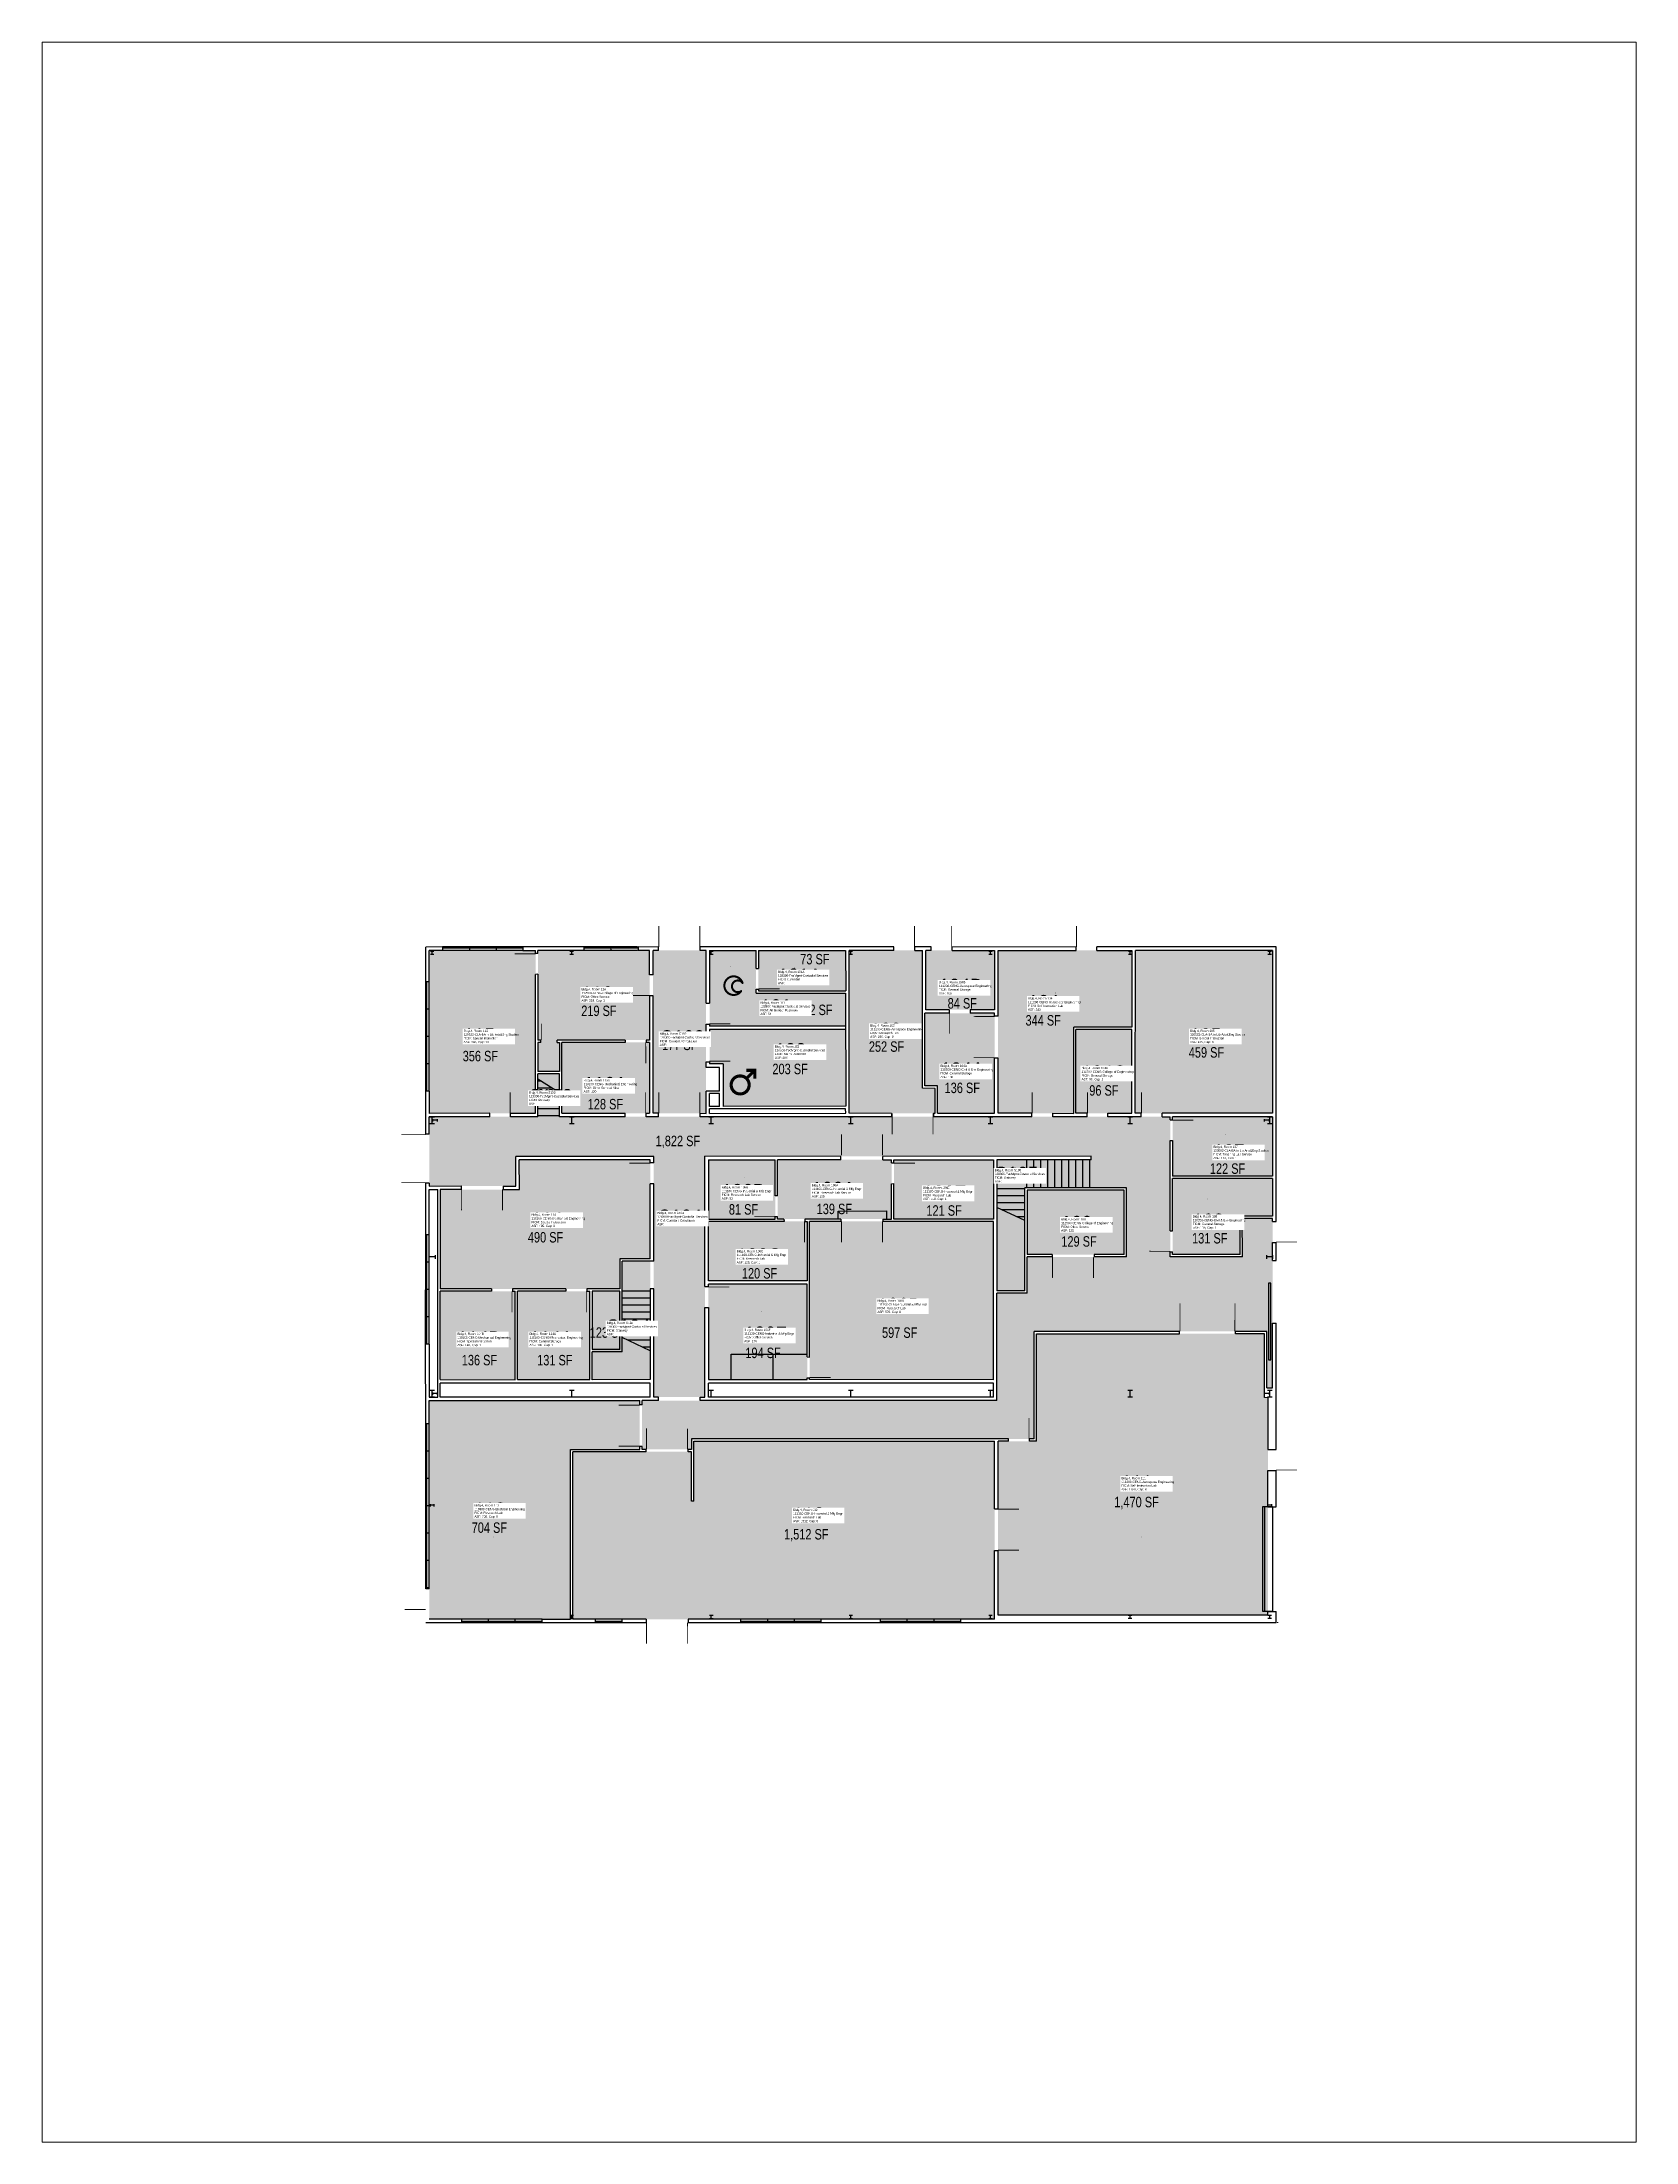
# Paper-space layout 'Layout1' of a CAD drawing. Header units: inches. Extents: x 0.4 to 8, y 0.5 to 10.5.
# The model-space entities are those that its viewports show. They can reach past a viewport. Long polylines and large blocks are cut down to what shows.
import ezdxf
from ezdxf.enums import TextEntityAlignment as Align

# ---------------------------------------------------------------- set-up
doc = ezdxf.new("R2010")
doc.units = ezdxf.units.IN
doc.header["$LTSCALE"] = 10
doc.header["$MEASUREMENT"] = 0
doc.layers.get('0').update_dxf_attribs({"linetype": 'CONTINUOUS'})
for name, color, linetype in [('A-COLS', 5, 'CONTINUOUS'), ('A-DOOR', 2, 'CONTINUOUS'), ('A-FLOR', 3, 'CONTINUOUS'), ('A-GLAZ', 1, 'CONTINUOUS'), ('A-IDEN-ICON', 4, 'CONTINUOUS'), ('A-IDEN-RNUM', 7, 'CONTINUOUS'), ('A-IDEN-SNUM', 4, 'CONTINUOUS'), ('A-IDEN-VNUM', 4, 'CONTINUOUS'), ('A-WALL', 5, 'CONTINUOUS'), ('AREA-TEXT', 3, 'CONTINUOUS'), ('Rooms-Category-Color', 7, 'CONTINUOUS'), ('Rooms-College-Color', 7, 'CONTINUOUS'), ('Rooms-Department-Color', 7, 'CONTINUOUS'), ('Rooms-Division-Color', 7, 'CONTINUOUS'), ('Rooms-Information', 7, 'CONTINUOUS')]:
    doc.layers.add(name, color=color, linetype=linetype)
doc.styles.add('CP_AREA', font='arial.ttf', dxfattribs={"height": 15})
doc.styles.add('CP_ROOMSNUMBER', font='arial.ttf', dxfattribs={"height": 1})
doc.styles.add('CP_ROOMVNUMBER', font='arial.ttf', dxfattribs={"width": 0.85, "height": 0.075})

# ---------------------------------------------------------------- blocks, each defined once
blk = doc.blocks.new('COLUMN')
for p, q in [((-0.5, -0.5), (-0.5, 0.5)), ((-0.5, 0), (0.5, 0)), ((0.5, 0.5), (0.5, -0.5))]:
    blk.add_line(p, q)
blk = doc.blocks.new('CPMEN')
at = {"const_width": 0.015}
blk.add_lwpolyline([(-0.058, -0.02, 1), (0.028, -0.02, 1)], format="xyb", close=True, dxfattribs=at)
for points in [[(0.015, 0.01), (0.055, 0.05)], [(0.055, 0.01), (0.055, 0.05), (0.015, 0.05)]]:
    blk.add_lwpolyline(points, dxfattribs=at)
blk = doc.blocks.new('CPBATH')
at = {"color": 0, "linetype": 'ByBlock', "const_width": 0.0127}
for points in [[(0.057, 0.017, 0.861492), (-0.055, 0, 1)], [(-0.055, 0, 0.726902), (0.049, -0.034, 1)], [(0.057, 0.017, 0.729002), (-0.008, -0.004, 1)], [(-0.008, -0.004, 0.609468), (0.049, -0.034, 1)]]:
    blk.add_lwpolyline(points, format="xyb", dxfattribs=at)
at = {"color": 0, "linetype": 'ByBlock', "const_width": 0.00637}
for points in [[(0.054, 0.015, 1), (0.06, 0.018, 1)], [(0.046, -0.035, 1), (0.051, -0.032, 1)]]:
    blk.add_lwpolyline(points, format="xyb", close=True, dxfattribs=at)

msp = doc.modelspace()

# ---------------------------------------------------------------- hatches: boundary and pattern name
at = {"layer": 'Rooms-Category-Color', "true_color": 0xe3f498}
for points in [[(69199066.7, 27696600.4), (69199203.5, 27696478.8), (69199389.6, 27696688.1), (69199252.8, 27696809.7)], [(69198880.3, 27696362.1), (69198993.9, 27696489.9), (69199095.5, 27696399.5), (69199129.4, 27696437.7), (69199297.5, 27696288.1), (69199184.6, 27696161.1), (69199145.7, 27696195.7), (69199111.2, 27696156.8)], [(69198776.6, 27696245.6), (69198877.6, 27696359.2), (69198974, 27696273.4), (69198873, 27696159.8)], [(69199606.3, 27696120.7), (69199792.3, 27696329.9), (69199886.5, 27696246.2), (69199729, 27696069.1), (69199745.4, 27696054.4), (69199716.9, 27696022.3)], [(69198488.6, 27695950.3), (69198738.5, 27696231.3), (69199009, 27695990.7), (69198953.2, 27695928), (69198864.2, 27696007), (69198670.2, 27695788.8)], [(69199304.5, 27696145.5), (69199372.3, 27696221.7), (69199458.2, 27696145.3), (69199390.4, 27696069)], [(69199234.1, 27696066.3), (69199301.8, 27696142.5), (69199428.9, 27696029.5), (69199361.1, 27695953.3)], [(69199393.4, 27696066.4), (69199461.2, 27696142.6), (69199607.7, 27696012.4), (69199539.9, 27695936.1)], [(69199797.6, 27695950.5), (69199983.6, 27696159.8), (69200155.5, 27696006.9), (69200067.8, 27695908.3), (69199993.1, 27695974.7), (69199894.7, 27695864.1)], [(69199251.1, 27695823.6), (69199431.9, 27696026.8), (69199668, 27695816.9), (69199487.2, 27695613.6)], [(69199017, 27695865.8), (69198864.6, 27696001.4), (69198673.2, 27695786.2), (69199214.9, 27695304.4), (69199418.3, 27695533.1), (69199032, 27695876.6), (69198963.5, 27695799.7), (69198960.5, 27695802.3)], [(69199542.9, 27695933.5), (69199610.6, 27696009.7), (69199738.4, 27695896.1), (69199670.6, 27695819.8)], [(69199973.9, 27695793.7), (69200160, 27696002.9), (69200336.3, 27695846.1), (69200150.3, 27695636.9)], [(69199950, 27695670.5), (69200017.8, 27695746.7), (69200146.3, 27695632.4), (69200078.5, 27695556.2)], [(69199472.1, 27695485.2), (69199422.8, 27695529.1), (69199224.1, 27695305.6), (69199570.8, 27694997.3), (69199819.3, 27695276.8), (69199814.9, 27695280.8), (69199888, 27695363), (69199595, 27695623.5)]]:
    msp.add_hatch(color=61, dxfattribs=at).paths.add_polyline_path(points)
at = {"layer": 'Rooms-Category-Color', "true_color": 0xfa9ba3}
for points in [[(69199282, 27696505.4), (69199254.3, 27696530), (69199287.6, 27696567.3), (69199291.3, 27696564), (69199294, 27696567), (69199290.2, 27696570.3), (69199365.3, 27696654.8), (69199389.2, 27696681.7), (69199392.6, 27696685.4), (69199451.6, 27696632.9), (69199521.1, 27696571.1), (69199536, 27696557.8), (69199508.1, 27696526.4), (69199484.2, 27696499.5), (69199433.7, 27696442.7), (69199402.3, 27696470.6), (69199314.9, 27696548.4), (69199312.2, 27696545.4), (69199313.7, 27696544.1), (69199315.2, 27696542.8)], [(69199121.1, 27695939.2), (69199230.1, 27696061.8), (69199357.1, 27695948.8), (69199248.1, 27695826.3)], [(69199673.5, 27695735.7), (69199747.2, 27695818.7), (69199872, 27695707.7), (69199798.2, 27695624.7)]]:
    msp.add_hatch(color=241, dxfattribs=at).paths.add_polyline_path(points)
at = {"layer": 'Rooms-Category-Color', "true_color": 0xadadad}
for points in [[(69198983.7, 27696507), (69199095, 27696408), (69199128.9, 27696446.1), (69199306, 27696288.6), (69199030.9, 27695979.3), (69199090.7, 27695926.1), (69199096.7, 27695920.8), (69199371.8, 27696230.2), (69199868, 27695788.9), (69199832.1, 27695748.6), (69199877.7, 27695708), (69199798.6, 27695619.1), (69199670.8, 27695732.7), (69199629.6, 27695686.4), (69199590.7, 27695721), (69199467.8, 27695582.7), (69199086.7, 27695921.6), (69199012, 27695988.1), (69198956.1, 27695925.3), (69199019.7, 27695868.8), (69199031.6, 27695882.3), (69199471.8, 27695490.9), (69199594.7, 27695629.1), (69199893.6, 27695363.3), (69199829.1, 27695290.8), (69199836.6, 27695284.2), (69199910.4, 27695367.1), (69200030, 27695501.6), (69199991.1, 27695536.2), (69199947.3, 27695486.9), (69199854.6, 27695569.3), (69200014.8, 27695749.3), (69199062.8, 27696596)], [(69199202.5, 27696471.7), (69199251.7, 27696527), (69199279.3, 27696502.4), (69199230.1, 27696447.1)], [(69199354.4, 27696344.6), (69199422.4, 27696284.1), (69199608.5, 27696493.4), (69199540.5, 27696553.8)], [(69199526.6, 27696392.2), (69199613, 27696489.4), (69199672.8, 27696436.2), (69199623.8, 27696381.2), (69199738.9, 27696278.8), (69199701.5, 27696236.7)], [(69199629.5, 27696381.5), (69199675.8, 27696433.6), (69199787.9, 27696333.9), (69199741.6, 27696281.8)], [(69199452.2, 27696273.7), (69199609.8, 27696133.6), (69199697.5, 27696232.2), (69199522.6, 27696387.7), (69199483.4, 27696343.6), (69199500.7, 27696328.2)], [(69199146, 27696190), (69199111.5, 27696151.2), (69199072.6, 27696185.7), (69198971.6, 27696072.1), (69199046.4, 27696005.7), (69199181.9, 27696158.1)], [(69199593.4, 27695723.9), (69199742.9, 27695892.1), (69199864, 27695784.4), (69199832.1, 27695748.6), (69199746.9, 27695824.3), (69199629.3, 27695692)]]:
    msp.add_hatch(color=253, dxfattribs=at).paths.add_polyline_path(points)
at = {"layer": 'Rooms-Category-Color', "true_color": 0xfbafa2}
msp.add_hatch(color=21, dxfattribs=at).paths.add_polyline_path([(69199237.1, 27696448.9), (69199350, 27696348.6), (69199431, 27696439.7), (69199318.2, 27696540.1)])
at = {"layer": 'Rooms-Category-Color', "true_color": 0xe3c5e1}
for points in [[(69198876, 27696157.2), (69198977, 27696270.8), (69199069.6, 27696188.4), (69198968.6, 27696074.8)], [(69199823.2, 27696165.9), (69199911.4, 27696087.5), (69199979.2, 27696163.8), (69199891, 27696242.2)], [(69199719.9, 27696019.6), (69199751.1, 27696054.8), (69199734.6, 27696069.4), (69199817.7, 27696162.8), (69199907.4, 27696083), (69199793.1, 27695954.5)], [(69199897.7, 27695861.5), (69199993.4, 27695969.1), (69200065.1, 27695905.3), (69199969.4, 27695797.7)], [(69199947.3, 27695667.5), (69200075.9, 27695553.2), (69200032.7, 27695504.6), (69199990.8, 27695541.8), (69199947, 27695492.5), (69199860.3, 27695569.6)]]:
    msp.add_hatch(color=254, dxfattribs=at).paths.add_polyline_path(points)
at = {"layer": 'Rooms-College-Color', "true_color": 0xadadad}
for points in [[(69199066.7, 27696600.4), (69199203.5, 27696478.8), (69199389.6, 27696688.1), (69199252.8, 27696809.7)], [(69199282, 27696505.4), (69199254.3, 27696530), (69199287.6, 27696567.3), (69199291.3, 27696564), (69199294, 27696567), (69199290.2, 27696570.3), (69199365.3, 27696654.8), (69199389.2, 27696681.7), (69199392.6, 27696685.4), (69199451.6, 27696632.9), (69199521.1, 27696571.1), (69199536, 27696557.8), (69199508.1, 27696526.4), (69199484.2, 27696499.5), (69199433.7, 27696442.7), (69199402.3, 27696470.6), (69199314.9, 27696548.4), (69199312.2, 27696545.4), (69199313.7, 27696544.1), (69199315.2, 27696542.8)], [(69198983.7, 27696507), (69199095, 27696408), (69199128.9, 27696446.1), (69199306, 27696288.6), (69199030.9, 27695979.3), (69199090.7, 27695926.1), (69199096.7, 27695920.8), (69199371.8, 27696230.2), (69199868, 27695788.9), (69199832.1, 27695748.6), (69199877.7, 27695708), (69199798.6, 27695619.1), (69199670.8, 27695732.7), (69199629.6, 27695686.4), (69199590.7, 27695721), (69199467.8, 27695582.7), (69199086.7, 27695921.6), (69199012, 27695988.1), (69198956.1, 27695925.3), (69199019.7, 27695868.8), (69199031.6, 27695882.3), (69199471.8, 27695490.9), (69199594.7, 27695629.1), (69199893.6, 27695363.3), (69199829.1, 27695290.8), (69199836.6, 27695284.2), (69199910.4, 27695367.1), (69200030, 27695501.6), (69199991.1, 27695536.2), (69199947.3, 27695486.9), (69199854.6, 27695569.3), (69200014.8, 27695749.3), (69199062.8, 27696596)], [(69199202.5, 27696471.7), (69199251.7, 27696527), (69199279.3, 27696502.4), (69199230.1, 27696447.1)], [(69199237.1, 27696448.9), (69199350, 27696348.6), (69199431, 27696439.7), (69199318.2, 27696540.1)], [(69199354.4, 27696344.6), (69199422.4, 27696284.1), (69199608.5, 27696493.4), (69199540.5, 27696553.8)], [(69198880.3, 27696362.1), (69198993.9, 27696489.9), (69199095.5, 27696399.5), (69199129.4, 27696437.7), (69199297.5, 27696288.1), (69199184.6, 27696161.1), (69199145.7, 27696195.7), (69199111.2, 27696156.8)], [(69199526.6, 27696392.2), (69199613, 27696489.4), (69199672.8, 27696436.2), (69199623.8, 27696381.2), (69199738.9, 27696278.8), (69199701.5, 27696236.7)], [(69199629.5, 27696381.5), (69199675.8, 27696433.6), (69199787.9, 27696333.9), (69199741.6, 27696281.8)], [(69199452.2, 27696273.7), (69199609.8, 27696133.6), (69199697.5, 27696232.2), (69199522.6, 27696387.7), (69199483.4, 27696343.6), (69199500.7, 27696328.2)], [(69198776.6, 27696245.6), (69198877.6, 27696359.2), (69198974, 27696273.4), (69198873, 27696159.8)], [(69199606.3, 27696120.7), (69199792.3, 27696329.9), (69199886.5, 27696246.2), (69199729, 27696069.1), (69199745.4, 27696054.4), (69199716.9, 27696022.3)], [(69198876, 27696157.2), (69198977, 27696270.8), (69199069.6, 27696188.4), (69198968.6, 27696074.8)], [(69199823.2, 27696165.9), (69199911.4, 27696087.5), (69199979.2, 27696163.8), (69199891, 27696242.2)], [(69198488.6, 27695950.3), (69198738.5, 27696231.3), (69199009, 27695990.7), (69198953.2, 27695928), (69198864.2, 27696007), (69198670.2, 27695788.8)], [(69199304.5, 27696145.5), (69199372.3, 27696221.7), (69199458.2, 27696145.3), (69199390.4, 27696069)], [(69199146, 27696190), (69199111.5, 27696151.2), (69199072.6, 27696185.7), (69198971.6, 27696072.1), (69199046.4, 27696005.7), (69199181.9, 27696158.1)], [(69199234.1, 27696066.3), (69199301.8, 27696142.5), (69199428.9, 27696029.5), (69199361.1, 27695953.3)], [(69199393.4, 27696066.4), (69199461.2, 27696142.6), (69199607.7, 27696012.4), (69199539.9, 27695936.1)], [(69199719.9, 27696019.6), (69199751.1, 27696054.8), (69199734.6, 27696069.4), (69199817.7, 27696162.8), (69199907.4, 27696083), (69199793.1, 27695954.5)], [(69199797.6, 27695950.5), (69199983.6, 27696159.8), (69200155.5, 27696006.9), (69200067.8, 27695908.3), (69199993.1, 27695974.7), (69199894.7, 27695864.1)], [(69199121.1, 27695939.2), (69199230.1, 27696061.8), (69199357.1, 27695948.8), (69199248.1, 27695826.3)], [(69199251.1, 27695823.6), (69199431.9, 27696026.8), (69199668, 27695816.9), (69199487.2, 27695613.6)], [(69199017, 27695865.8), (69198864.6, 27696001.4), (69198673.2, 27695786.2), (69199214.9, 27695304.4), (69199418.3, 27695533.1), (69199032, 27695876.6), (69198963.5, 27695799.7), (69198960.5, 27695802.3)], [(69199542.9, 27695933.5), (69199610.6, 27696009.7), (69199738.4, 27695896.1), (69199670.6, 27695819.8)], [(69199973.9, 27695793.7), (69200160, 27696002.9), (69200336.3, 27695846.1), (69200150.3, 27695636.9)], [(69199897.7, 27695861.5), (69199993.4, 27695969.1), (69200065.1, 27695905.3), (69199969.4, 27695797.7)], [(69199593.4, 27695723.9), (69199742.9, 27695892.1), (69199864, 27695784.4), (69199832.1, 27695748.6), (69199746.9, 27695824.3), (69199629.3, 27695692)], [(69199673.5, 27695735.7), (69199747.2, 27695818.7), (69199872, 27695707.7), (69199798.2, 27695624.7)], [(69199950, 27695670.5), (69200017.8, 27695746.7), (69200146.3, 27695632.4), (69200078.5, 27695556.2)], [(69199947.3, 27695667.5), (69200075.9, 27695553.2), (69200032.7, 27695504.6), (69199990.8, 27695541.8), (69199947, 27695492.5), (69199860.3, 27695569.6)], [(69199472.1, 27695485.2), (69199422.8, 27695529.1), (69199224.1, 27695305.6), (69199570.8, 27694997.3), (69199819.3, 27695276.8), (69199814.9, 27695280.8), (69199888, 27695363), (69199595, 27695623.5)]]:
    msp.add_hatch(color=253, dxfattribs=at).paths.add_polyline_path(points)
at = {"layer": 'Rooms-Department-Color', "true_color": 0xb2d6e9}
for points in [[(69199066.7, 27696600.4), (69199203.5, 27696478.8), (69199389.6, 27696688.1), (69199252.8, 27696809.7)], [(69199973.9, 27695793.7), (69200160, 27696002.9), (69200336.3, 27695846.1), (69200150.3, 27695636.9)], [(69199950, 27695670.5), (69200017.8, 27695746.7), (69200146.3, 27695632.4), (69200078.5, 27695556.2)]]:
    msp.add_hatch(color=254, dxfattribs=at).paths.add_polyline_path(points)
at = {"layer": 'Rooms-Department-Color', "true_color": 0x99d7b2}
for points in [[(69199282, 27696505.4), (69199254.3, 27696530), (69199287.6, 27696567.3), (69199291.3, 27696564), (69199294, 27696567), (69199290.2, 27696570.3), (69199365.3, 27696654.8), (69199389.2, 27696681.7), (69199392.6, 27696685.4), (69199451.6, 27696632.9), (69199521.1, 27696571.1), (69199536, 27696557.8), (69199508.1, 27696526.4), (69199484.2, 27696499.5), (69199433.7, 27696442.7), (69199402.3, 27696470.6), (69199314.9, 27696548.4), (69199312.2, 27696545.4), (69199313.7, 27696544.1), (69199315.2, 27696542.8)], [(69199237.1, 27696448.9), (69199350, 27696348.6), (69199431, 27696439.7), (69199318.2, 27696540.1)], [(69198880.3, 27696362.1), (69198993.9, 27696489.9), (69199095.5, 27696399.5), (69199129.4, 27696437.7), (69199297.5, 27696288.1), (69199184.6, 27696161.1), (69199145.7, 27696195.7), (69199111.2, 27696156.8)], [(69198776.6, 27696245.6), (69198877.6, 27696359.2), (69198974, 27696273.4), (69198873, 27696159.8)], [(69199606.3, 27696120.7), (69199792.3, 27696329.9), (69199886.5, 27696246.2), (69199729, 27696069.1), (69199745.4, 27696054.4), (69199716.9, 27696022.3)], [(69198876, 27696157.2), (69198977, 27696270.8), (69199069.6, 27696188.4), (69198968.6, 27696074.8)], [(69199823.2, 27696165.9), (69199911.4, 27696087.5), (69199979.2, 27696163.8), (69199891, 27696242.2)], [(69198488.6, 27695950.3), (69198738.5, 27696231.3), (69199009, 27695990.7), (69198953.2, 27695928), (69198864.2, 27696007), (69198670.2, 27695788.8)], [(69199304.5, 27696145.5), (69199372.3, 27696221.7), (69199458.2, 27696145.3), (69199390.4, 27696069)], [(69199234.1, 27696066.3), (69199301.8, 27696142.5), (69199428.9, 27696029.5), (69199361.1, 27695953.3)], [(69199393.4, 27696066.4), (69199461.2, 27696142.6), (69199607.7, 27696012.4), (69199539.9, 27695936.1)], [(69199719.9, 27696019.6), (69199751.1, 27696054.8), (69199734.6, 27696069.4), (69199817.7, 27696162.8), (69199907.4, 27696083), (69199793.1, 27695954.5)], [(69199797.6, 27695950.5), (69199983.6, 27696159.8), (69200155.5, 27696006.9), (69200067.8, 27695908.3), (69199993.1, 27695974.7), (69199894.7, 27695864.1)], [(69199121.1, 27695939.2), (69199230.1, 27696061.8), (69199357.1, 27695948.8), (69199248.1, 27695826.3)], [(69199251.1, 27695823.6), (69199431.9, 27696026.8), (69199668, 27695816.9), (69199487.2, 27695613.6)], [(69199017, 27695865.8), (69198864.6, 27696001.4), (69198673.2, 27695786.2), (69199214.9, 27695304.4), (69199418.3, 27695533.1), (69199032, 27695876.6), (69198963.5, 27695799.7), (69198960.5, 27695802.3)], [(69199542.9, 27695933.5), (69199610.6, 27696009.7), (69199738.4, 27695896.1), (69199670.6, 27695819.8)], [(69199897.7, 27695861.5), (69199993.4, 27695969.1), (69200065.1, 27695905.3), (69199969.4, 27695797.7)], [(69199673.5, 27695735.7), (69199747.2, 27695818.7), (69199872, 27695707.7), (69199798.2, 27695624.7)], [(69199947.3, 27695667.5), (69200075.9, 27695553.2), (69200032.7, 27695504.6), (69199990.8, 27695541.8), (69199947, 27695492.5), (69199860.3, 27695569.6)], [(69199472.1, 27695485.2), (69199422.8, 27695529.1), (69199224.1, 27695305.6), (69199570.8, 27694997.3), (69199819.3, 27695276.8), (69199814.9, 27695280.8), (69199888, 27695363), (69199595, 27695623.5)]]:
    msp.add_hatch(color=253, dxfattribs=at).paths.add_polyline_path(points)
at = {"layer": 'Rooms-Department-Color', "true_color": 0xacacac}
for points in [[(69198983.7, 27696507), (69199095, 27696408), (69199128.9, 27696446.1), (69199306, 27696288.6), (69199030.9, 27695979.3), (69199090.7, 27695926.1), (69199096.7, 27695920.8), (69199371.8, 27696230.2), (69199868, 27695788.9), (69199832.1, 27695748.6), (69199877.7, 27695708), (69199798.6, 27695619.1), (69199670.8, 27695732.7), (69199629.6, 27695686.4), (69199590.7, 27695721), (69199467.8, 27695582.7), (69199086.7, 27695921.6), (69199012, 27695988.1), (69198956.1, 27695925.3), (69199019.7, 27695868.8), (69199031.6, 27695882.3), (69199471.8, 27695490.9), (69199594.7, 27695629.1), (69199893.6, 27695363.3), (69199829.1, 27695290.8), (69199836.6, 27695284.2), (69199910.4, 27695367.1), (69200030, 27695501.6), (69199991.1, 27695536.2), (69199947.3, 27695486.9), (69199854.6, 27695569.3), (69200014.8, 27695749.3), (69199062.8, 27696596)], [(69199202.5, 27696471.7), (69199251.7, 27696527), (69199279.3, 27696502.4), (69199230.1, 27696447.1)], [(69199354.4, 27696344.6), (69199422.4, 27696284.1), (69199608.5, 27696493.4), (69199540.5, 27696553.8)], [(69199526.6, 27696392.2), (69199613, 27696489.4), (69199672.8, 27696436.2), (69199623.8, 27696381.2), (69199738.9, 27696278.8), (69199701.5, 27696236.7)], [(69199629.5, 27696381.5), (69199675.8, 27696433.6), (69199787.9, 27696333.9), (69199741.6, 27696281.8)], [(69199452.2, 27696273.7), (69199609.8, 27696133.6), (69199697.5, 27696232.2), (69199522.6, 27696387.7), (69199483.4, 27696343.6), (69199500.7, 27696328.2)], [(69199146, 27696190), (69199111.5, 27696151.2), (69199072.6, 27696185.7), (69198971.6, 27696072.1), (69199046.4, 27696005.7), (69199181.9, 27696158.1)], [(69199593.4, 27695723.9), (69199742.9, 27695892.1), (69199864, 27695784.4), (69199832.1, 27695748.6), (69199746.9, 27695824.3), (69199629.3, 27695692)]]:
    msp.add_hatch(color=253, dxfattribs=at).paths.add_polyline_path(points)
at = {"layer": 'Rooms-Division-Color', "true_color": 0xb2d6e9}
for points in [[(69199066.7, 27696600.4), (69199203.5, 27696478.8), (69199389.6, 27696688.1), (69199252.8, 27696809.7)], [(69199973.9, 27695793.7), (69200160, 27696002.9), (69200336.3, 27695846.1), (69200150.3, 27695636.9)], [(69199950, 27695670.5), (69200017.8, 27695746.7), (69200146.3, 27695632.4), (69200078.5, 27695556.2)]]:
    msp.add_hatch(color=254, dxfattribs=at).paths.add_polyline_path(points)
at = {"layer": 'Rooms-Division-Color', "true_color": 0x99d7b2}
for points in [[(69199282, 27696505.4), (69199254.3, 27696530), (69199287.6, 27696567.3), (69199291.3, 27696564), (69199294, 27696567), (69199290.2, 27696570.3), (69199365.3, 27696654.8), (69199389.2, 27696681.7), (69199392.6, 27696685.4), (69199451.6, 27696632.9), (69199521.1, 27696571.1), (69199536, 27696557.8), (69199508.1, 27696526.4), (69199484.2, 27696499.5), (69199433.7, 27696442.7), (69199402.3, 27696470.6), (69199314.9, 27696548.4), (69199312.2, 27696545.4), (69199313.7, 27696544.1), (69199315.2, 27696542.8)], [(69199237.1, 27696448.9), (69199350, 27696348.6), (69199431, 27696439.7), (69199318.2, 27696540.1)], [(69198880.3, 27696362.1), (69198993.9, 27696489.9), (69199095.5, 27696399.5), (69199129.4, 27696437.7), (69199297.5, 27696288.1), (69199184.6, 27696161.1), (69199145.7, 27696195.7), (69199111.2, 27696156.8)], [(69198776.6, 27696245.6), (69198877.6, 27696359.2), (69198974, 27696273.4), (69198873, 27696159.8)], [(69199606.3, 27696120.7), (69199792.3, 27696329.9), (69199886.5, 27696246.2), (69199729, 27696069.1), (69199745.4, 27696054.4), (69199716.9, 27696022.3)], [(69198876, 27696157.2), (69198977, 27696270.8), (69199069.6, 27696188.4), (69198968.6, 27696074.8)], [(69199823.2, 27696165.9), (69199911.4, 27696087.5), (69199979.2, 27696163.8), (69199891, 27696242.2)], [(69198488.6, 27695950.3), (69198738.5, 27696231.3), (69199009, 27695990.7), (69198953.2, 27695928), (69198864.2, 27696007), (69198670.2, 27695788.8)], [(69199304.5, 27696145.5), (69199372.3, 27696221.7), (69199458.2, 27696145.3), (69199390.4, 27696069)], [(69199234.1, 27696066.3), (69199301.8, 27696142.5), (69199428.9, 27696029.5), (69199361.1, 27695953.3)], [(69199393.4, 27696066.4), (69199461.2, 27696142.6), (69199607.7, 27696012.4), (69199539.9, 27695936.1)], [(69199719.9, 27696019.6), (69199751.1, 27696054.8), (69199734.6, 27696069.4), (69199817.7, 27696162.8), (69199907.4, 27696083), (69199793.1, 27695954.5)], [(69199797.6, 27695950.5), (69199983.6, 27696159.8), (69200155.5, 27696006.9), (69200067.8, 27695908.3), (69199993.1, 27695974.7), (69199894.7, 27695864.1)], [(69199121.1, 27695939.2), (69199230.1, 27696061.8), (69199357.1, 27695948.8), (69199248.1, 27695826.3)], [(69199251.1, 27695823.6), (69199431.9, 27696026.8), (69199668, 27695816.9), (69199487.2, 27695613.6)], [(69199017, 27695865.8), (69198864.6, 27696001.4), (69198673.2, 27695786.2), (69199214.9, 27695304.4), (69199418.3, 27695533.1), (69199032, 27695876.6), (69198963.5, 27695799.7), (69198960.5, 27695802.3)], [(69199542.9, 27695933.5), (69199610.6, 27696009.7), (69199738.4, 27695896.1), (69199670.6, 27695819.8)], [(69199897.7, 27695861.5), (69199993.4, 27695969.1), (69200065.1, 27695905.3), (69199969.4, 27695797.7)], [(69199673.5, 27695735.7), (69199747.2, 27695818.7), (69199872, 27695707.7), (69199798.2, 27695624.7)], [(69199947.3, 27695667.5), (69200075.9, 27695553.2), (69200032.7, 27695504.6), (69199990.8, 27695541.8), (69199947, 27695492.5), (69199860.3, 27695569.6)], [(69199472.1, 27695485.2), (69199422.8, 27695529.1), (69199224.1, 27695305.6), (69199570.8, 27694997.3), (69199819.3, 27695276.8), (69199814.9, 27695280.8), (69199888, 27695363), (69199595, 27695623.5)]]:
    msp.add_hatch(color=253, dxfattribs=at).paths.add_polyline_path(points)
at = {"layer": 'Rooms-Division-Color', "true_color": 0xadadad}
for points in [[(69198983.7, 27696507), (69199095, 27696408), (69199128.9, 27696446.1), (69199306, 27696288.6), (69199030.9, 27695979.3), (69199090.7, 27695926.1), (69199096.7, 27695920.8), (69199371.8, 27696230.2), (69199868, 27695788.9), (69199832.1, 27695748.6), (69199877.7, 27695708), (69199798.6, 27695619.1), (69199670.8, 27695732.7), (69199629.6, 27695686.4), (69199590.7, 27695721), (69199467.8, 27695582.7), (69199086.7, 27695921.6), (69199012, 27695988.1), (69198956.1, 27695925.3), (69199019.7, 27695868.8), (69199031.6, 27695882.3), (69199471.8, 27695490.9), (69199594.7, 27695629.1), (69199893.6, 27695363.3), (69199829.1, 27695290.8), (69199836.6, 27695284.2), (69199910.4, 27695367.1), (69200030, 27695501.6), (69199991.1, 27695536.2), (69199947.3, 27695486.9), (69199854.6, 27695569.3), (69200014.8, 27695749.3), (69199062.8, 27696596)], [(69199202.5, 27696471.7), (69199251.7, 27696527), (69199279.3, 27696502.4), (69199230.1, 27696447.1)], [(69199354.4, 27696344.6), (69199422.4, 27696284.1), (69199608.5, 27696493.4), (69199540.5, 27696553.8)], [(69199526.6, 27696392.2), (69199613, 27696489.4), (69199672.8, 27696436.2), (69199623.8, 27696381.2), (69199738.9, 27696278.8), (69199701.5, 27696236.7)], [(69199629.5, 27696381.5), (69199675.8, 27696433.6), (69199787.9, 27696333.9), (69199741.6, 27696281.8)], [(69199452.2, 27696273.7), (69199609.8, 27696133.6), (69199697.5, 27696232.2), (69199522.6, 27696387.7), (69199483.4, 27696343.6), (69199500.7, 27696328.2)], [(69199146, 27696190), (69199111.5, 27696151.2), (69199072.6, 27696185.7), (69198971.6, 27696072.1), (69199046.4, 27696005.7), (69199181.9, 27696158.1)], [(69199593.4, 27695723.9), (69199742.9, 27695892.1), (69199864, 27695784.4), (69199832.1, 27695748.6), (69199746.9, 27695824.3), (69199629.3, 27695692)]]:
    msp.add_hatch(color=253, dxfattribs=at).paths.add_polyline_path(points)

# ---------------------------------------------------------------- linework, layer by layer
at = {"layer": 'A-DOOR'}
for p, q in [((69199951, 27695423.3), (69199863.3, 27695324.7)), ((69199866.3, 27695322), (69199954, 27695420.7)), ((69199954, 27695420.7), (69199951, 27695423.3)), ((69199863.3, 27695324.7), (69199866.3, 27695322))]:
    msp.add_line(p, q, dxfattribs=at)
for points in [[(69199385.7, 27696683.8, 1.5, 1.5, 0), (69199358.8, 27696707.7, 0, 0, 0), (69199358.3, 27696707.1, 0, 0, 0.414214), (69199363.4, 27696656.4, 0, 0, 0.414214)], [(69199037.8, 27696577, 1.5, 1.5, 0), (69199006.5, 27696604.9, 0, 0, 0), (69199007, 27696605.4, 0, 0, 0.414214), (69199010.4, 27696546.1, 0, 0, 0.414214)], [(69199294.5, 27696566.5, 1.5, 1.5, 0), (69199313.1, 27696587.4, 0, 0, 0), (69199312.6, 27696587.9, 0, 0, -0.414214), (69199314.9, 27696548.4, 0, 0, -0.414214)], [(69199551.8, 27696551.8, 1.5, 1.5, 0), (69199575.7, 27696578.7, 0, 0, 0), (69199576.3, 27696578.2, 0, 0, -0.414214), (69199577.1, 27696527.3, 0, 0, -0.414214)], [(69198983, 27696515.3, 1.5, 1.5, 0), (69198951.6, 27696543.2, 0, 0, 0), (69198951.1, 27696542.7, 0, 0, -0.414214), (69199010.4, 27696546.1, 0, 0, -0.414214)], [(69199170.8, 27696507.9, 1.5, 1.5, 0), (69199194.7, 27696534.8, 0, 0, 0), (69199194.2, 27696535.3, 0, 0, 0.414214), (69199143.5, 27696530.2, 0, 0, 0.414214)], [(69199485.8, 27696499.1, 1.5, 1.5, 0), (69199458.9, 27696523, 0, 0, 0), (69199459.4, 27696523.6, 0, 0, -0.414214), (69199510.4, 27696524.4, 0, 0, -0.414214)], [(69199604.5, 27696505, 1.5, 1.5, 0), (69199628.4, 27696531.9, 0, 0, 0), (69199627.8, 27696532.4, 0, 0, 0.414214), (69199577.1, 27696527.3, 0, 0, 0.414214)], [(69199021.4, 27696465.5, 1.5, 1.5, 0), (69198997.4, 27696438.6, 0, 0, 0), (69198998, 27696438.1, 0, 0, 0.414214), (69199048.7, 27696443.2, 0, 0, 0.414214)], [(69199426, 27696444.2, 1.5, 1.5, 0), (69199402.1, 27696417.3, 0, 0, 0), (69199401.5, 27696417.8, 0, 0, -0.414214), (69199400.6, 27696468.8, 0, 0, -0.414214)], [(69199074, 27696418.7, 1.5, 1.5, 0), (69199050.1, 27696391.8, 0, 0, 0), (69199049.6, 27696392.2, 0, 0, -0.414214), (69199048.7, 27696443.2, 0, 0, -0.414214)], [(69199529.2, 27696395.3, 1.5, 1.5, 0), (69199556.1, 27696371.4, 0, 0, 0), (69199556.6, 27696371.9, 0, 0, 0.414214), (69199551.5, 27696422.6, 0, 0, 0.414214)], [(69199344.9, 27696353.1, 1.5, 1.5, 0), (69199368.8, 27696380, 0, 0, 0), (69199368.3, 27696380.5, 0, 0, 0.414214), (69199317.6, 27696375.4, 0, 0, 0.414214)], [(69199632.2, 27696384, 1.5, 1.5, 0), (69199659.1, 27696360, 0, 0, 0), (69199659.6, 27696360.6, 0, 0, 0.414214), (69199654.5, 27696411.3, 0, 0, 0.414214)], [(69199361.7, 27696338.1, 1.5, 1.5, 0), (69199385.7, 27696365, 0, 0, 0), (69199386.2, 27696364.5, 0, 0, -0.414214), (69199387.1, 27696313.6, 0, 0, -0.414214)], [(69199486.3, 27696347.1, 1.5, 1.5, 0), (69199513.2, 27696323.2, 0, 0, 0), (69199513.7, 27696323.7, 0, 0, 0.414214), (69199508.6, 27696374.4, 0, 0, 0.414214)], [(69199293.7, 27696283.8, 1.5, 1.5, 0), (69199266.8, 27696307.8, 0, 0, 0), (69199266.3, 27696307.2, 0, 0, 0.414214), (69199271.4, 27696256.5, 0, 0, 0.414214)], [(69199414.4, 27696291.3, 1.5, 1.5, 0), (69199438.3, 27696318.2, 0, 0, 0), (69199437.8, 27696318.7, 0, 0, 0.414214), (69199387.1, 27696313.6, 0, 0, 0.414214)], [(69198969.7, 27696277.2, 1.5, 1.5, 0), (69198945.8, 27696250.3, 0, 0, 0), (69198945.2, 27696250.8, 0, 0, -0.414214), (69198944.4, 27696301.8, 0, 0, -0.414214)], [(69199880.2, 27696259.8, 1.5, 1.5, 0), (69199904.1, 27696286.7, 0, 0, 0), (69199903.6, 27696287.2, 0, 0, 0.414214), (69199852.9, 27696282.1, 0, 0, 0.414214)], [(69199928, 27696217.2, 1.5, 1.5, 0), (69199952, 27696244.1, 0, 0, 0), (69199951.4, 27696244.6, 0, 0, 0.414214), (69199900.7, 27696239.5, 0, 0, 0.414214)], [(69199065.4, 27696192.2, 1.5, 1.5, 0), (69199041.4, 27696165.3, 0, 0, 0), (69199040.9, 27696165.8, 0, 0, -0.414214), (69199040, 27696216.7, 0, 0, -0.414214)], [(69199850.3, 27696135.1, 1.5, 1.5, 0), (69199826.4, 27696108.2, 0, 0, 0), (69199827, 27696107.7, 0, 0, 0.414214), (69199877.7, 27696112.8, 0, 0, 0.414214)], [(69199393.6, 27696072.6, 1.5, 1.5, 0), (69199366.7, 27696096.5, 0, 0, 0), (69199367.2, 27696097.1, 0, 0, -0.414214), (69199418.1, 27696097.9, 0, 0, -0.414214)], [(69199548.5, 27696075.7, 1.5, 1.5, 0), (69199572.4, 27696102.6, 0, 0, 0), (69199573, 27696102.1, 0, 0, -0.414214), (69199573.9, 27696051.1, 0, 0, -0.414214)], [(69199903.6, 27696078.8, 1.5, 1.5, 0), (69199876.7, 27696102.7, 0, 0, 0), (69199876.2, 27696102.1, 0, 0, 0.414214), (69199881.3, 27696051.4, 0, 0, 0.414214)], [(69200088.3, 27696074.7, 1.5, 1.5, 0), (69200112.2, 27696101.6, 0, 0, 0), (69200112.8, 27696101.1, 0, 0, -0.414214), (69200113.7, 27696050.2, 0, 0, -0.414214)], [(69199226.9, 27696058.2, 1.5, 1.5, 0), (69199253.8, 27696034.3, 0, 0, 0), (69199253.3, 27696033.7, 0, 0, -0.414214), (69199202.4, 27696032.9, 0, 0, -0.414214)], [(69199425.3, 27696032.7, 1.5, 1.5, 0), (69199401.4, 27696005.8, 0, 0, 0), (69199400.8, 27696006.3, 0, 0, -0.414214), (69199400, 27696057.2, 0, 0, -0.414214)], [(69199601.2, 27696028.8, 1.5, 1.5, 0), (69199625.1, 27696055.7, 0, 0, 0), (69199624.6, 27696056.2, 0, 0, 0.414214), (69199573.9, 27696051.1, 0, 0, 0.414214)], [(69199661.4, 27696071.6, 1.5, 1.5, 0), (69199637.5, 27696044.7, 0, 0, 0), (69199638, 27696044.2, 0, 0, 0.414214), (69199688.7, 27696049.3, 0, 0, 0.414214)], [(69199856.7, 27696026.1, 1.5, 1.5, 0), (69199829.8, 27696050, 0, 0, 0), (69199830.3, 27696050.6, 0, 0, -0.414214), (69199881.3, 27696051.4, 0, 0, -0.414214)], [(69199714.1, 27696024.8, 1.5, 1.5, 0), (69199690.1, 27695997.9, 0, 0, 0), (69199689.6, 27695998.4, 0, 0, -0.414214), (69199688.7, 27696049.3, 0, 0, -0.414214)], [(69198495.3, 27695966.8, 1.5, 1.5, 0), (69198468.4, 27695990.7, 0, 0, 0), (69198468.9, 27695991.3, 0, 0, -0.414214), (69198519.8, 27695992.2, 0, 0, -0.414214)], [(69199003.8, 27695984.9, 1.5, 1.5, 0), (69198976.9, 27696008.9, 0, 0, 0), (69198976.4, 27696008.3, 0, 0, 0.414214), (69198981.5, 27695957.6, 0, 0, 0.414214)], [(69199472.8, 27695990.5, 1.5, 1.5, 0), (69199448.8, 27695963.6, 0, 0, 0), (69199449.4, 27695963.1, 0, 0, 0.414214), (69199500.1, 27695968.2, 0, 0, 0.414214)], [(69199606.8, 27696005.4, 1.5, 1.5, 0), (69199633.7, 27695981.5, 0, 0, 0), (69199633.2, 27695980.9, 0, 0, -0.414214), (69199582.3, 27695980.1, 0, 0, -0.414214)], [(69198957, 27695932.3, 1.5, 1.5, 0), (69198930.1, 27695956.2, 0, 0, 0), (69198930.6, 27695956.7, 0, 0, -0.414214), (69198981.5, 27695957.6, 0, 0, -0.414214)], [(69198961.9, 27695920.2, 1.5, 1.5, 0), (69198985.9, 27695947.1, 0, 0, 0), (69198986.4, 27695946.6, 0, 0, -0.414214), (69198987.3, 27695895.6, 0, 0, -0.414214)], [(69199525.5, 27695943.6, 1.5, 1.5, 0), (69199501.5, 27695916.7, 0, 0, 0), (69199501, 27695917.2, 0, 0, -0.414214), (69199500.1, 27695968.2, 0, 0, -0.414214)], [(69199841.5, 27695911.5, 1.5, 1.5, 0), (69199865.4, 27695938.4, 0, 0, 0), (69199866, 27695937.9, 0, 0, -0.414214), (69199866.8, 27695886.9, 0, 0, -0.414214)], [(69199014.6, 27695873.3, 1.5, 1.5, 0), (69199038.5, 27695900.2, 0, 0, 0), (69199038, 27695900.7, 0, 0, 0.414214), (69198987.3, 27695895.6, 0, 0, 0.414214)], [(69199912.5, 27695848.4, 1.5, 1.5, 0), (69199936.4, 27695875.3, 0, 0, 0), (69199936.9, 27695874.8, 0, 0, -0.414214), (69199937.8, 27695823.8, 0, 0, -0.414214)], [(69199253.6, 27695826.4, 1.5, 1.5, 0), (69199280.5, 27695802.5, 0, 0, 0), (69199281, 27695803, 0, 0, 0.414214), (69199275.9, 27695853.7, 0, 0, 0.414214)], [(69199982, 27695786.6, 1.5, 1.5, 0), (69200005.9, 27695813.5, 0, 0, 0), (69200006.4, 27695813, 0, 0, -0.414214), (69200007.3, 27695762, 0, 0, -0.414214)], [(69200013.9, 27695742.4, 1.5, 1.5, 0), (69200040.8, 27695718.5, 0, 0, 0), (69200040.3, 27695717.9, 0, 0, -0.414214), (69199989.4, 27695717, 0, 0, -0.414214)], [(69198763.9, 27695697.5, 1.5, 1.5, 0), (69198740, 27695670.6, 0, 0, 0), (69198740.5, 27695670.1, 0, 0, 0.414214), (69198791.2, 27695675.2, 0, 0, 0.414214)], [(69199703.5, 27695703.7, 1.5, 1.5, 0), (69199679.6, 27695676.8, 0, 0, 0), (69199680.1, 27695676.3, 0, 0, 0.414214), (69199730.8, 27695681.4, 0, 0, 0.414214)], [(69198816.6, 27695650.6, 1.5, 1.5, 0), (69198792.7, 27695623.7, 0, 0, 0), (69198792.1, 27695624.2, 0, 0, -0.414214), (69198791.2, 27695675.2, 0, 0, -0.414214)], [(69199756.2, 27695656.8, 1.5, 1.5, 0), (69199732.2, 27695629.9, 0, 0, 0), (69199731.7, 27695630.4, 0, 0, -0.414214), (69199730.8, 27695681.4, 0, 0, -0.414214)], [(69199861.1, 27695576.5, 1.5, 1.5, 0), (69199834.2, 27695600.5, 0, 0, 0), (69199834.7, 27695601, 0, 0, -0.414214), (69199885.6, 27695601.9, 0, 0, -0.414214)], [(69199465.2, 27695496.7, 1.5, 1.5, 0), (69199489.2, 27695523.6, 0, 0, 0), (69199488.6, 27695524.1, 0, 0, 0.414214), (69199437.9, 27695519, 0, 0, 0.414214)], [(69199782.1, 27695462.5, 1.5, 1.5, 0), (69199814, 27695498.3, 0, 0, 0), (69199813.4, 27695498.8, 0, 0, -0.414214), (69199817.4, 27695431.1, 0, 0, -0.414214)], [(69200007.7, 27695467.6, 1.5, 1.5, 0), (69200034.6, 27695443.6, 0, 0, 0), (69200035.1, 27695444.2, 0, 0, 0.414214), (69200030, 27695494.9, 0, 0, 0.414214)], [(69199345.2, 27695441.8, 1.5, 1.5, 0), (69199372.1, 27695417.9, 0, 0, 0), (69199371.6, 27695417.3, 0, 0, -0.414214), (69199320.6, 27695416.5, 0, 0, -0.414214)], [(69199852.7, 27695399.7, 1.5, 1.5, 0), (69199884.6, 27695435.5, 0, 0, 0), (69199885.2, 27695435, 0, 0, 0.414214), (69199817.4, 27695431.1, 0, 0, 0.414214)], [(69199298.3, 27695389.1, 1.5, 1.5, 0), (69199325.2, 27695365.2, 0, 0, 0), (69199325.7, 27695365.8, 0, 0, 0.414214), (69199320.6, 27695416.5, 0, 0, 0.414214)], [(69199747.2, 27695174.6, 1.5, 1.5, 0), (69199774.1, 27695150.7, 0, 0, 0), (69199774.6, 27695151.3, 0, 0, 0.414214), (69199769.5, 27695202, 0, 0, 0.414214)]]:
    msp.add_lwpolyline(points, format="xyseb", dxfattribs=at)
msp.add_lwpolyline([(69199571.2, 27695005.5), (69199568.6, 27695007.8), (69199688.5, 27695142.6), (69199691.1, 27695140.3)], dxfattribs=at)
msp.add_lwpolyline([(69199575, 27695002.1), (69199571.2, 27695005.5), (69199691.1, 27695140.3), (69199700.9, 27695131.6), (69199581.1, 27694996.9)], close=True, dxfattribs=at)
at = {"layer": 'A-FLOR'}
for p, q in [((69199219.8, 27696491.1), (69199247.4, 27696466.5)), ((69199227.8, 27696500.1), (69199255.4, 27696475.5)), ((69199235.7, 27696509.1), (69199253.8, 27696493)), ((69199243.7, 27696518), (69199247.3, 27696514.8)), ((69199245.7, 27696520.3), (69199258.1, 27696478.5)), ((69199203.8, 27696473.2), (69199231.5, 27696448.6)), ((69199211.8, 27696482.2), (69199239.5, 27696457.6)), ((69199042.4, 27696073.4), (69199146, 27696190)), ((69199042.1, 27696079.1), (69199108.5, 27696153.8)), ((69199131.4, 27696101.3), (69199095.5, 27696133.2)), ((69199139.4, 27696110.3), (69199103.5, 27696142.2)), ((69199147.4, 27696119.3), (69199111.5, 27696151.2)), ((69199042.4, 27696073.4), (69199003.5, 27696108)), ((69199042.1, 27696079.1), (69199006.2, 27696111)), ((69199079.2, 27696042.6), (69199058.8, 27696091.9)), ((69199099.5, 27696065.5), (69199063.6, 27696097.4)), ((69199107.5, 27696074.4), (69199071.6, 27696106.3)), ((69199115.5, 27696083.4), (69199079.6, 27696115.3)), ((69199123.4, 27696092.4), (69199087.6, 27696124.3)), ((69199091.5, 27696056.5), (69199062.9, 27696082)), ((69199083.6, 27696047.5), (69199073.5, 27696056.5)), ((69199471.1, 27695997.3), (69199480.4, 27696007.7)), ((69199480.4, 27696007.7), (69199542.5, 27695952.6)), ((69199542.5, 27695952.6), (69199533.2, 27695942.1)), ((69199150.2, 27695913.3), (69199179.5, 27695946.2)), ((69199179.5, 27695946.2), (69199277.4, 27695859.1)), ((69199233.3, 27695898.3), (69199204, 27695865.5)), ((69199737.6, 27695813.9), (69199701.7, 27695845.7)), ((69199745.6, 27695822.8), (69199709.7, 27695854.7)), ((69199781, 27695858.2), (69199749.1, 27695822.3)), ((69199790, 27695850.2), (69199758.1, 27695814.3)), ((69199799, 27695842.2), (69199767.1, 27695806.4)), ((69199709.3, 27695782.1), (69199688.5, 27695830.9)), ((69199721.6, 27695795.9), (69199692.3, 27695822)), ((69199729.6, 27695804.9), (69199693.7, 27695836.8)), ((69199807.9, 27695834.3), (69199776, 27695798.4)), ((69199816.9, 27695826.3), (69199785, 27695790.4)), ((69199825.9, 27695818.3), (69199794, 27695782.4)), ((69199834.8, 27695810.3), (69199802.9, 27695774.5)), ((69199713.7, 27695786.9), (69199703.3, 27695796.1)), ((69199843.8, 27695802.4), (69199811.9, 27695766.5)), ((69199852.8, 27695794.4), (69199820.9, 27695758.5)), ((69199861.7, 27695786.4), (69199829.8, 27695750.6))]:
    msp.add_line(p, q, dxfattribs=at)
at = {"layer": 'A-GLAZ'}
for p, q in [((69199373.1, 27696702.7), (69199270, 27696794.4)), ((69199375.8, 27696705.7), (69199272.7, 27696797.4)), ((69199377.1, 27696707.2), (69199274, 27696798.9)), ((69199087.5, 27696632.8), (69199212.4, 27696773.3)), ((69199089, 27696631.5), (69199213.9, 27696772)), ((69199092, 27696628.8), (69199216.9, 27696769.3)), ((69199308.4, 27696768.3), (69199304.4, 27696763.8)), ((69199185.7, 27696734.2), (69199181.2, 27696738.2)), ((69199342.7, 27696737.7), (69199338.8, 27696733.3)), ((69199154.5, 27696699.1), (69199150, 27696703.1)), ((69199123.2, 27696664), (69199118.8, 27696667.9)), ((69199523, 27696574.8), (69199454.2, 27696635.9)), ((69199524.3, 27696576.3), (69199455.6, 27696637.4)), ((69199520.3, 27696571.8), (69199451.6, 27696632.9)), ((69199489.9, 27696606.8), (69199486, 27696602.3)), ((69198798.4, 27696307.8), (69198923.4, 27696448.2)), ((69198799.9, 27696306.4), (69198924.9, 27696446.9)), ((69198802.9, 27696303.8), (69198927.9, 27696444.3)), ((69198896.6, 27696409.1), (69198892.1, 27696413.1)), ((69198865.4, 27696374), (69198860.9, 27696378)), ((69198834.2, 27696338.9), (69198829.7, 27696342.9)), ((69198520, 27695994.7), (69198707.4, 27696205.4)), ((69198521.5, 27695993.3), (69198708.9, 27696204.1)), ((69198524.5, 27695990.7), (69198711.9, 27696201.4)), ((69198680.7, 27696166.3), (69198676.2, 27696170.3)), ((69198649.4, 27696131.2), (69198644.9, 27696135.1)), ((69198618.2, 27696096), (69198613.7, 27696100)), ((69198587, 27696060.9), (69198582.5, 27696064.9)), ((69198555.7, 27696025.8), (69198551.2, 27696029.8)), ((69198633.6, 27695821.4), (69198530.5, 27695913.1)), ((69198629.6, 27695816.9), (69198526.5, 27695908.6)), ((69198630.9, 27695818.4), (69198527.8, 27695910.1)), ((69198560.8, 27695878.1), (69198564.8, 27695882.5)), ((69198595.2, 27695847.5), (69198599.2, 27695852)), ((69198732.7, 27695725.2), (69198698.3, 27695755.8)), ((69198734, 27695726.7), (69198699.7, 27695757.3)), ((69198736.7, 27695729.7), (69198702.3, 27695760.3)), ((69198988.3, 27695497.9), (69198885.2, 27695589.7)), ((69198989.6, 27695499.4), (69198886.5, 27695591.1)), ((69198992.3, 27695502.4), (69198889.1, 27695594.1)), ((69198919.5, 27695559.1), (69198923.5, 27695563.6)), ((69198953.9, 27695528.5), (69198957.9, 27695533)), ((69199167.6, 27695338.5), (69199064.5, 27695430.2)), ((69199168.9, 27695340), (69199065.8, 27695431.7)), ((69199171.6, 27695342.9), (69199068.5, 27695434.6)), ((69199098.9, 27695399.6), (69199102.9, 27695404.1)), ((69199133.2, 27695369), (69199137.2, 27695373.5))]:
    msp.add_line(p, q, dxfattribs=at)
at = {"layer": 'A-WALL'}
for p, q in [((69199212.4, 27696773.3), (69199252.3, 27696818.1)), ((69199274, 27696798.9), (69199252.3, 27696818.1)), ((69199216.9, 27696769.3), (69199252.8, 27696809.7)), ((69199270, 27696794.4), (69199252.8, 27696809.7)), ((69199274, 27696798.9), (69199270, 27696794.4)), ((69199216.9, 27696769.3), (69199212.4, 27696773.3)), ((69199377.1, 27696707.2), (69199373.1, 27696702.7)), ((69199455.6, 27696637.4), (69199377.1, 27696707.2)), ((69199373.1, 27696702.7), (69199389.6, 27696688.1)), ((69199386.2, 27696684.3), (69199389.6, 27696688.1)), ((69199389.2, 27696681.7), (69199386.2, 27696684.3)), ((69199389.2, 27696681.7), (69199392.6, 27696685.4)), ((69199451.6, 27696632.9), (69199392.6, 27696685.4)), ((69199203.5, 27696478.8), (69199362.3, 27696657.4)), ((69199365.3, 27696654.8), (69199290.2, 27696570.3)), ((69199365.3, 27696654.8), (69199362.3, 27696657.4)), ((69199455.6, 27696637.4), (69199451.6, 27696632.9)), ((69199038.3, 27696577.5), (69199087.5, 27696632.8)), ((69199092, 27696628.8), (69199066.7, 27696600.4)), ((69199144.5, 27696531.3), (69199066.7, 27696600.4)), ((69199092, 27696628.8), (69199087.5, 27696632.8)), ((69199042.8, 27696573.5), (69199038.3, 27696577.5)), ((69199042.8, 27696573.5), (69199062.8, 27696596)), ((69199140.5, 27696526.8), (69199062.8, 27696596)), ((69199287.6, 27696567.3), (69199254.3, 27696530)), ((69199291.3, 27696564), (69199287.6, 27696567.3)), ((69199294, 27696567), (69199290.2, 27696570.3)), ((69199291.3, 27696564), (69199294, 27696567)), ((69199525.1, 27696575.6), (69199521.1, 27696571.1)), ((69199536, 27696557.8), (69199521.1, 27696571.1)), ((69199551.2, 27696552.3), (69199525.1, 27696575.6)), ((69199140.5, 27696526.8), (69199144.5, 27696531.3)), ((69199202.5, 27696471.7), (69199251.7, 27696527)), ((69199237.1, 27696448.9), (69199318.2, 27696540.1)), ((69199279.3, 27696502.4), (69199251.7, 27696527)), ((69199282, 27696505.4), (69199254.3, 27696530)), ((69199315.2, 27696542.8), (69199282, 27696505.4)), ((69199312.2, 27696545.4), (69199314.9, 27696548.4)), ((69199312.2, 27696545.4), (69199315.2, 27696542.8)), ((69199402.3, 27696470.6), (69199314.9, 27696548.4)), ((69199399.6, 27696467.7), (69199318.2, 27696540.1)), ((69199508.1, 27696526.4), (69199536, 27696557.8)), ((69199512.6, 27696522.4), (69199508.1, 27696526.4)), ((69199512.6, 27696522.4), (69199540.5, 27696553.8)), ((69199547.2, 27696547.8), (69199540.5, 27696553.8)), ((69199547.2, 27696547.8), (69199551.2, 27696552.3)), ((69198753.7, 27696225.8), (69198990.9, 27696492.6)), ((69198993.9, 27696489.9), (69198880.3, 27696362.1)), ((69198923.4, 27696448.2), (69198982.5, 27696514.8)), ((69198927.9, 27696444.3), (69198979.7, 27696502.5)), ((69198979.7, 27696502.5), (69198990.9, 27696492.6)), ((69198987, 27696510.8), (69198982.5, 27696514.8)), ((69198987, 27696510.8), (69198983.7, 27696507)), ((69198983.7, 27696507), (69199024.8, 27696470.5)), ((69199020.8, 27696466), (69198993.9, 27696489.9)), ((69199167.4, 27696502.9), (69199171.4, 27696507.4)), ((69199202.5, 27696471.7), (69199167.4, 27696502.9)), ((69199171.4, 27696507.4), (69199203.5, 27696478.8)), ((69199230.1, 27696447.1), (69199279.3, 27696502.4)), ((69199354.4, 27696344.6), (69199488.7, 27696495.5)), ((69199484.2, 27696499.5), (69199433.7, 27696442.7)), ((69199488.7, 27696495.5), (69199484.2, 27696499.5)), ((69199548.2, 27696425.5), (69199608.5, 27696493.4)), ((69199613, 27696489.4), (69199552.7, 27696421.5)), ((69199601, 27696500), (69199605, 27696504.5)), ((69199608.5, 27696493.4), (69199601, 27696500)), ((69199853.9, 27696283.2), (69199605, 27696504.5)), ((69199613, 27696489.4), (69199672.8, 27696436.2)), ((69199024.8, 27696470.5), (69199020.8, 27696466)), ((69199402.3, 27696470.6), (69199399.6, 27696467.7)), ((69198927.9, 27696444.3), (69198923.4, 27696448.2)), ((69199078.6, 27696422.6), (69199074.6, 27696418.2)), ((69199074.6, 27696418.2), (69199095.5, 27696399.5)), ((69199078.6, 27696422.6), (69199095, 27696408)), ((69199095, 27696408), (69199128.9, 27696446.1)), ((69199095.5, 27696399.5), (69199129.4, 27696437.7)), ((69199306, 27696288.6), (69199128.9, 27696446.1)), ((69199297.5, 27696288.1), (69199129.4, 27696437.7)), ((69199314.6, 27696372), (69199230.1, 27696447.1)), ((69199237.1, 27696448.9), (69199318.6, 27696376.5)), ((69199431, 27696439.7), (69199350, 27696348.6)), ((69199429.2, 27696446.7), (69199426.6, 27696443.7)), ((69199431, 27696439.7), (69199426.6, 27696443.7)), ((69199433.7, 27696442.7), (69199429.2, 27696446.7)), ((69199548.2, 27696425.5), (69199552.7, 27696421.5)), ((69199652.3, 27696413.2), (69199672.8, 27696436.2)), ((69199675.8, 27696433.6), (69199655.3, 27696410.6)), ((69199675.8, 27696433.6), (69199787.9, 27696333.9)), ((69199505.3, 27696377.3), (69199524.3, 27696398.6)), ((69199522.6, 27696387.7), (69199509.8, 27696373.4)), ((69199697.5, 27696232.2), (69199522.6, 27696387.7)), ((69199524.3, 27696398.6), (69199528.8, 27696394.6)), ((69199528.8, 27696394.6), (69199526.6, 27696392.2)), ((69199701.5, 27696236.7), (69199526.6, 27696392.2)), ((69199623.8, 27696381.2), (69199628.4, 27696386.3)), ((69199623.8, 27696381.2), (69199738.9, 27696278.8)), ((69199628.4, 27696386.3), (69199631.4, 27696383.7)), ((69199631.4, 27696383.7), (69199629.5, 27696381.5)), ((69199629.5, 27696381.5), (69199741.6, 27696281.8)), ((69199652.3, 27696413.2), (69199655.3, 27696410.6)), ((69198776.6, 27696245.6), (69198877.6, 27696359.2)), ((69198943.4, 27696300.7), (69198877.6, 27696359.2)), ((69198946, 27696303.7), (69198880.3, 27696362.1)), ((69199314.6, 27696372), (69199318.6, 27696376.5)), ((69199341.5, 27696348.1), (69199345.5, 27696352.6)), ((69199357.2, 27696334.1), (69199341.5, 27696348.1)), ((69199345.5, 27696352.6), (69199350, 27696348.6)), ((69199361.2, 27696338.6), (69199354.4, 27696344.6)), ((69199474.9, 27696343.1), (69199481.4, 27696350.4)), ((69199481.4, 27696350.4), (69199485.9, 27696346.4)), ((69199485.9, 27696346.4), (69199483.4, 27696343.6)), ((69199505.3, 27696377.3), (69199509.8, 27696373.4)), ((69199357.2, 27696334.1), (69199361.2, 27696338.6)), ((69199422.4, 27696284.1), (69199447.7, 27696312.6)), ((69199465, 27696297.2), (69199447.7, 27696312.6)), ((69199500.7, 27696328.2), (69199452.2, 27696273.7)), ((69199465, 27696297.2), (69199492.2, 27696327.7)), ((69199492.2, 27696327.7), (69199474.9, 27696343.1)), ((69199500.7, 27696328.2), (69199483.4, 27696343.6)), ((69199606.3, 27696120.7), (69199792.3, 27696329.9)), ((69199787.9, 27696333.9), (69199741.6, 27696281.8)), ((69199849.9, 27696278.7), (69199792.3, 27696329.9)), ((69198707.4, 27696205.4), (69198798.4, 27696307.8)), ((69198802.9, 27696303.8), (69198742.5, 27696235.8)), ((69198802.9, 27696303.8), (69198798.4, 27696307.8)), ((69198873, 27696159.8), (69198974, 27696273.4)), ((69198946, 27696303.7), (69198943.4, 27696300.7)), ((69198972.9, 27696279.7), (69198970.3, 27696276.8)), ((69198970.3, 27696276.8), (69198974, 27696273.4)), ((69199041.7, 27696218.6), (69198972.9, 27696279.7)), ((69199294.2, 27696284.4), (69199297.5, 27696288.1)), ((69199298.7, 27696280.4), (69199294.2, 27696284.4)), ((69199298.7, 27696280.4), (69199306, 27696288.6)), ((69199411, 27696286.3), (69199415, 27696290.8)), ((69199656.8, 27696067.7), (69199411, 27696286.3)), ((69199415, 27696290.8), (69199422.4, 27696284.1)), ((69199426.9, 27696280.1), (69199432.2, 27696286.1)), ((69199426.9, 27696280.1), (69199601.8, 27696124.6)), ((69199607.1, 27696130.6), (69199432.2, 27696286.1)), ((69199434.9, 27696289.1), (69199449.6, 27696305.6)), ((69199447.7, 27696277.7), (69199434.9, 27696289.1)), ((69199447.7, 27696277.7), (69199462.4, 27696294.2)), ((69199462.4, 27696294.2), (69199449.6, 27696305.6)), ((69199609.8, 27696133.6), (69199452.2, 27696273.7)), ((69199738.9, 27696278.8), (69199609.8, 27696133.6)), ((69199849.9, 27696278.7), (69199853.9, 27696283.2)), ((69198742.5, 27696235.8), (69198753.7, 27696225.8)), ((69198756.7, 27696223.1), (69198772.6, 27696241.1)), ((69199042.4, 27696001.2), (69198772.6, 27696241.1)), ((69198776.6, 27696245.6), (69198873, 27696159.8)), ((69198876, 27696157.2), (69198977, 27696270.8)), ((69199039, 27696215.6), (69198977, 27696270.8)), ((69199184.6, 27696161.1), (69199270.3, 27696257.5)), ((69199186.4, 27696154.1), (69199274.8, 27696253.5)), ((69199274.8, 27696253.5), (69199270.3, 27696257.5)), ((69199729, 27696069.1), (69199886.5, 27696246.2)), ((69199823.2, 27696165.9), (69199891, 27696242.2)), ((69199876.8, 27696254.8), (69199880.8, 27696259.3)), ((69199876.8, 27696254.8), (69199886.5, 27696246.2)), ((69199901.7, 27696240.7), (69199880.8, 27696259.3)), ((69199897.7, 27696236.2), (69199891, 27696242.2)), ((69199897.7, 27696236.2), (69199901.7, 27696240.7)), ((69198711.9, 27696201.4), (69198707.4, 27696205.4)), ((69198711.9, 27696201.4), (69198738.5, 27696231.3)), ((69198738.5, 27696231.3), (69199009, 27695990.7)), ((69199026.4, 27695983.3), (69198756.7, 27696223.1)), ((69199041.7, 27696218.6), (69199039, 27696215.6)), ((69199222.9, 27696062.8), (69199371.8, 27696230.2)), ((69199372.3, 27696221.7), (69199304.5, 27696145.5)), ((69199546.6, 27696074.7), (69199371.8, 27696230.2)), ((69199372.3, 27696221.7), (69199458.2, 27696145.3)), ((69199924.6, 27696212.3), (69199928.6, 27696216.7)), ((69199924.6, 27696212.3), (69199979.2, 27696163.8)), ((69200087.8, 27696075.2), (69199928.6, 27696216.7)), ((69198968.6, 27696074.8), (69199069.6, 27696188.4)), ((69199072.6, 27696185.7), (69199006.2, 27696111)), ((69199068.6, 27696194.7), (69199065.9, 27696191.7)), ((69199065.9, 27696191.7), (69199069.6, 27696188.4)), ((69199111.2, 27696156.8), (69199068.6, 27696194.7)), ((69199108.5, 27696153.8), (69199072.6, 27696185.7)), ((69199145.7, 27696195.7), (69199111.2, 27696156.8)), ((69199184.6, 27696161.1), (69199145.7, 27696195.7)), ((69199186.4, 27696154.1), (69199146, 27696190)), ((69199853.1, 27696139.4), (69199823.2, 27696165.9)), ((69199979.2, 27696163.8), (69199911.4, 27696087.5)), ((69198876, 27696157.2), (69198968.6, 27696074.8)), ((69199234.1, 27696066.3), (69199301.8, 27696142.5)), ((69199399, 27696056.1), (69199301.8, 27696142.5)), ((69199304.5, 27696145.5), (69199390.4, 27696069)), ((69199417, 27696098.9), (69199458.2, 27696145.3)), ((69199420, 27696096.3), (69199461.2, 27696142.6)), ((69199542.6, 27696070.2), (69199461.2, 27696142.6)), ((69199601.8, 27696124.6), (69199607.1, 27696130.6)), ((69199734.6, 27696069.4), (69199817.7, 27696162.8)), ((69199849.1, 27696134.9), (69199817.7, 27696162.8)), ((69199853.1, 27696139.4), (69199849.1, 27696134.9)), ((69199908.5, 27696075.3), (69199983.6, 27696159.8)), ((69199983.6, 27696159.8), (69200083.8, 27696070.7)), ((69198971.6, 27696072.1), (69199003.5, 27696108)), ((69199030.9, 27695979.3), (69199154.5, 27696118.3)), ((69199150, 27696122.2), (69199046.4, 27696005.7)), ((69199154.5, 27696118.3), (69199150, 27696122.2)), ((69199420, 27696096.3), (69199417, 27696098.9)), ((69199660.8, 27696072.1), (69199606.3, 27696120.7)), ((69199880, 27696115.4), (69199876, 27696111)), ((69199907.4, 27696083), (69199876, 27696111)), ((69199911.4, 27696087.5), (69199880, 27696115.4)), ((69199046.4, 27696005.7), (69198971.6, 27696072.1)), ((69199222.9, 27696062.8), (69199227.4, 27696058.8)), ((69199227.4, 27696058.8), (69199230.1, 27696061.8)), ((69199357.1, 27695948.8), (69199230.1, 27696061.8)), ((69199361.1, 27695953.3), (69199234.1, 27696066.3)), ((69199390.4, 27696069), (69199393.1, 27696072)), ((69199396.1, 27696069.4), (69199393.1, 27696072)), ((69199393.4, 27696066.4), (69199396.1, 27696069.4)), ((69199401.6, 27696059.1), (69199393.4, 27696066.4)), ((69199401.6, 27696059.1), (69199399, 27696056.1)), ((69199542.6, 27696070.2), (69199546.6, 27696074.7)), ((69199660.8, 27696072.1), (69199656.8, 27696067.7)), ((69199745.4, 27696054.4), (69199729, 27696069.1)), ((69199751.1, 27696054.8), (69199734.6, 27696069.4)), ((69199904.1, 27696079.3), (69199907.4, 27696083)), ((69199908.5, 27696075.3), (69199904.1, 27696079.3)), ((69200083.8, 27696070.7), (69200087.8, 27696075.2)), ((69199096.7, 27695920.8), (69199199, 27696035.9)), ((69199203.5, 27696031.9), (69199121.1, 27695939.2)), ((69199199, 27696035.9), (69199203.5, 27696031.9)), ((69199277, 27695852.7), (69199431.9, 27696026.8)), ((69199428.9, 27696029.5), (69199361.1, 27695953.3)), ((69199428.5, 27696035.2), (69199425.9, 27696032.2)), ((69199425.9, 27696032.2), (69199428.9, 27696029.5)), ((69199474.9, 27695994), (69199428.5, 27696035.2)), ((69199472.2, 27695991), (69199431.9, 27696026.8)), ((69199596.5, 27696022.3), (69199600.4, 27696026.8)), ((69199596.5, 27696022.3), (69199607.7, 27696012.4)), ((69199868, 27695788.9), (69199600.4, 27696026.8)), ((69199714.6, 27696024.3), (69199710.6, 27696019.8)), ((69199836.9, 27695907.5), (69199710.6, 27696019.8)), ((69199714.6, 27696024.3), (69199716.9, 27696022.3)), ((69199716.9, 27696022.3), (69199745.4, 27696054.4)), ((69199719.9, 27696019.6), (69199751.1, 27696054.8)), ((69199719.9, 27696019.6), (69199793.1, 27695954.5)), ((69199793.1, 27695954.5), (69199856.2, 27696025.5)), ((69199797.6, 27695950.5), (69199860.7, 27696021.5)), ((69199860.7, 27696021.5), (69199856.2, 27696025.5)), ((69200110.7, 27696046.8), (69200114.7, 27696051.3)), ((69200110.7, 27696046.8), (69200155.5, 27696006.9)), ((69200344.8, 27695846.6), (69200114.7, 27696051.3)), ((69198518.7, 27695993.2), (69198520, 27695994.7)), ((69198523.2, 27695989.2), (69198518.7, 27695993.2)), ((69198524.5, 27695990.7), (69198520, 27695994.7)), ((69198523.2, 27695989.2), (69198524.5, 27695990.7)), ((69198670.2, 27695788.8), (69198864.2, 27696007)), ((69198673.2, 27695786.2), (69198864.6, 27696001.4)), ((69198864.2, 27696007), (69198953.2, 27695928)), ((69198958.7, 27695917.7), (69198864.6, 27696001.4)), ((69199004.3, 27695985.5), (69199009, 27695990.7)), ((69199007.3, 27695982.8), (69199004.3, 27695985.5)), ((69199007.3, 27695982.8), (69199012, 27695988.1)), ((69199032.9, 27695969.5), (69199012, 27695988.1)), ((69199026.4, 27695983.3), (69199042.4, 27696001.2)), ((69199474.9, 27695994), (69199472.2, 27695991)), ((69199604.3, 27696008.6), (69199607.7, 27696012.4)), ((69199604.3, 27696008.6), (69199607.3, 27696006)), ((69199607.3, 27696006), (69199610.6, 27696009.7)), ((69199610.6, 27696009.7), (69199738.4, 27695896.1)), ((69199973.9, 27695793.7), (69200160, 27696002.9)), ((69200155.5, 27696006.9), (69200067.8, 27695908.3)), ((69200336.3, 27695846.1), (69200160, 27696002.9)), ((69198526.5, 27695908.6), (69198480.1, 27695949.8)), ((69198530.5, 27695913.1), (69198488.6, 27695950.3)), ((69199036.9, 27695974), (69199030.9, 27695979.3)), ((69199032.9, 27695969.5), (69199036.9, 27695974)), ((69199274, 27695855.4), (69199357.1, 27695948.8)), ((69199539.9, 27695936.1), (69199580.4, 27695981.7)), ((69199542.9, 27695933.5), (69199583.4, 27695979.1)), ((69199580.4, 27695981.7), (69199583.4, 27695979.1)), ((69199840.9, 27695912), (69199797.6, 27695950.5)), ((69199894.7, 27695864.1), (69199993.1, 27695974.7)), ((69199897.7, 27695861.5), (69199993.4, 27695969.1)), ((69200067.8, 27695908.3), (69199993.1, 27695974.7)), ((69200065.1, 27695905.3), (69199993.4, 27695969.1)), ((69198526.5, 27695908.6), (69198530.5, 27695913.1)), ((69198953.2, 27695928), (69198956.5, 27695931.7)), ((69198956.1, 27695925.3), (69198959.5, 27695929)), ((69198961.4, 27695920.7), (69198956.1, 27695925.3)), ((69198959.5, 27695929), (69198956.5, 27695931.7)), ((69198958.7, 27695917.7), (69198961.4, 27695920.7)), ((69199086.7, 27695921.6), (69199090.7, 27695926.1)), ((69199467.8, 27695582.7), (69199086.7, 27695921.6)), ((69199090.7, 27695926.1), (69199096.7, 27695920.8)), ((69199101.1, 27695916.8), (69199117.1, 27695934.7)), ((69199467.3, 27695591.2), (69199101.1, 27695916.8)), ((69199483.3, 27695609.1), (69199117.1, 27695934.7)), ((69199121.1, 27695939.2), (69199248.1, 27695826.3)), ((69199528.7, 27695946.1), (69199526, 27695943.1)), ((69199668, 27695816.9), (69199526, 27695943.1)), ((69199528.7, 27695946.1), (69199539.9, 27695936.1)), ((69199670.6, 27695819.8), (69199542.9, 27695933.5)), ((69199836.9, 27695907.5), (69199840.9, 27695912)), ((69198963.5, 27695799.7), (69199032, 27695876.6)), ((69199031.6, 27695882.3), (69199019.7, 27695868.8)), ((69199438.9, 27695520.1), (69199031.6, 27695882.3)), ((69199032, 27695876.6), (69199418.3, 27695533.1)), ((69199742.9, 27695892.1), (69199593.4, 27695723.9)), ((69199738.4, 27695896.1), (69199670.6, 27695819.8)), ((69199864, 27695784.4), (69199742.9, 27695892.1)), ((69199863.8, 27695883.6), (69199867.8, 27695888.1)), ((69199907.9, 27695844.4), (69199863.8, 27695883.6)), ((69199867.8, 27695888.1), (69199894.7, 27695864.1)), ((69199969.4, 27695797.7), (69200065.1, 27695905.3)), ((69198960.5, 27695802.3), (69199017, 27695865.8)), ((69199012.5, 27695869.8), (69199015.2, 27695872.8)), ((69199017, 27695865.8), (69199012.5, 27695869.8)), ((69199019.7, 27695868.8), (69199015.2, 27695872.8)), ((69199274, 27695855.4), (69199277, 27695852.7)), ((69199911.9, 27695848.9), (69199897.7, 27695861.5)), ((69199907.9, 27695844.4), (69199911.9, 27695848.9)), ((69200031.2, 27695493.9), (69200344.8, 27695846.6)), ((69200336.3, 27695846.1), (69200150.3, 27695636.9)), ((69198629.6, 27695816.9), (69198633.6, 27695821.4)), ((69198698.3, 27695755.8), (69198629.6, 27695816.9)), ((69198633.6, 27695821.4), (69198670.2, 27695788.8)), ((69199248.1, 27695826.3), (69199250.1, 27695828.5)), ((69199250.1, 27695828.5), (69199253.1, 27695825.8)), ((69199251.1, 27695823.6), (69199253.1, 27695825.8)), ((69199487.2, 27695613.6), (69199251.1, 27695823.6)), ((69199487.2, 27695613.6), (69199668, 27695816.9)), ((69199629.3, 27695692), (69199746.9, 27695824.3)), ((69199747.2, 27695818.7), (69199673.5, 27695735.7)), ((69199877.7, 27695708), (69199746.9, 27695824.3)), ((69199872, 27695707.7), (69199747.2, 27695818.7)), ((69199934.8, 27695820.5), (69199938.8, 27695824.9)), ((69199977.4, 27695782.6), (69199934.8, 27695820.5)), ((69199938.8, 27695824.9), (69199969.4, 27695797.7)), ((69198702.3, 27695760.3), (69198673.2, 27695786.2)), ((69198963.5, 27695799.7), (69198960.5, 27695802.3)), ((69199864, 27695784.4), (69199868, 27695788.9)), ((69199981.4, 27695787.1), (69199973.9, 27695793.7)), ((69199977.4, 27695782.6), (69199981.4, 27695787.1)), ((69198698.3, 27695755.8), (69198702.3, 27695760.3)), ((69199629.6, 27695686.4), (69199670.8, 27695732.7)), ((69199702.9, 27695704.2), (69199670.8, 27695732.7)), ((69199705.6, 27695707.1), (69199673.5, 27695735.7)), ((69200004.3, 27695758.7), (69200008.3, 27695763.1)), ((69200004.3, 27695758.7), (69200014.8, 27695749.3)), ((69200150.3, 27695636.9), (69200008.3, 27695763.1)), ((69200011.5, 27695745.6), (69200014.8, 27695749.3)), ((69200011.5, 27695745.6), (69200014.4, 27695743)), ((69200014.4, 27695743), (69200017.8, 27695746.7)), ((69200146.3, 27695632.4), (69200017.8, 27695746.7)), ((69198732.7, 27695725.2), (69198736.7, 27695729.7)), ((69198763.4, 27695698), (69198732.7, 27695725.2)), ((69198767.3, 27695702.5), (69198736.7, 27695729.7)), ((69198767.3, 27695702.5), (69198763.4, 27695698)), ((69199467.8, 27695582.7), (69199590.7, 27695721)), ((69199629.6, 27695686.4), (69199590.7, 27695721)), ((69199629.3, 27695692), (69199593.4, 27695723.9)), ((69199705.6, 27695707.1), (69199702.9, 27695704.2)), ((69199798.2, 27695624.7), (69199872, 27695707.7)), ((69199798.6, 27695619.1), (69199877.7, 27695708)), ((69199884.5, 27695602.9), (69199987.5, 27695718.7)), ((69199990.5, 27695716.1), (69199950, 27695670.5)), ((69199987.5, 27695718.7), (69199990.5, 27695716.1)), ((69199759.4, 27695659.3), (69199756.7, 27695656.3)), ((69199798.2, 27695624.7), (69199759.4, 27695659.3)), ((69199887.5, 27695600.2), (69199947.3, 27695667.5)), ((69200075.9, 27695553.2), (69199947.3, 27695667.5)), ((69200078.5, 27695556.2), (69199950, 27695670.5)), ((69198821.1, 27695654.6), (69198817.2, 27695650.1)), ((69198885.2, 27695589.7), (69198817.2, 27695650.1)), ((69198889.1, 27695594.1), (69198821.1, 27695654.6)), ((69199471.8, 27695490.9), (69199594.7, 27695629.1)), ((69199472.1, 27695485.2), (69199595, 27695623.5)), ((69199781.5, 27695463), (69199594.7, 27695629.1)), ((69199595, 27695623.5), (69199778.9, 27695460)), ((69199798.6, 27695619.1), (69199756.7, 27695656.3)), ((69200146.3, 27695632.4), (69200078.5, 27695556.2)), ((69198885.2, 27695589.7), (69198889.1, 27695594.1)), ((69199467.3, 27695591.2), (69199483.3, 27695609.1)), ((69199884.5, 27695602.9), (69199887.5, 27695600.2)), ((69199854.6, 27695569.3), (69199860.6, 27695576)), ((69199947.3, 27695486.9), (69199854.6, 27695569.3)), ((69199860.3, 27695569.6), (69199863.6, 27695573.3)), ((69199947, 27695492.5), (69199860.3, 27695569.6)), ((69199860.6, 27695576), (69199863.6, 27695573.3)), ((69200075.9, 27695553.2), (69200032.7, 27695504.6)), ((69199341.2, 27695446.4), (69199418.3, 27695533.1)), ((69199345.7, 27695442.4), (69199422.8, 27695529.1)), ((69199436.2, 27695517.1), (69199422.8, 27695529.1)), ((69199436.2, 27695517.1), (69199438.9, 27695520.1)), ((69199947, 27695492.5), (69199990.8, 27695541.8)), ((69199947.3, 27695486.9), (69199991.1, 27695536.2)), ((69200032.7, 27695504.6), (69199990.8, 27695541.8)), ((69200030, 27695501.6), (69199991.1, 27695536.2)), ((69198988.3, 27695497.9), (69198992.3, 27695502.4)), ((69199064.5, 27695430.2), (69198988.3, 27695497.9)), ((69199068.5, 27695434.6), (69198992.3, 27695502.4)), ((69199463.1, 27695493.2), (69199465.8, 27695496.2)), ((69199472.1, 27695485.2), (69199463.1, 27695493.2)), ((69199471.8, 27695490.9), (69199465.8, 27695496.2)), ((69200026.7, 27695497.9), (69200030, 27695501.6)), ((69200026.7, 27695497.9), (69200031.2, 27695493.9)), ((69199341.2, 27695446.4), (69199345.7, 27695442.4)), ((69199778.9, 27695460), (69199781.5, 27695463)), ((69199982.2, 27695447.8), (69200002.8, 27695471)), ((69199982.2, 27695447.8), (69199986.6, 27695443.8)), ((69199986.6, 27695443.8), (69200007.2, 27695467)), ((69200002.8, 27695471), (69200007.2, 27695467)), ((69199064.5, 27695430.2), (69199068.5, 27695434.6)), ((69199214.9, 27695304.4), (69199293.4, 27695392.6)), ((69199224.1, 27695305.6), (69199297.8, 27695388.6)), ((69199293.4, 27695392.6), (69199297.8, 27695388.6)), ((69199850.6, 27695396.2), (69199853.3, 27695399.2)), ((69199888, 27695363), (69199850.6, 27695396.2)), ((69199893.6, 27695363.3), (69199853.3, 27695399.2)), ((69199167.6, 27695338.5), (69199171.6, 27695342.9)), ((69199572.6, 27694978.3), (69199167.6, 27695338.5)), ((69199214.9, 27695304.4), (69199171.6, 27695342.9)), ((69199770.7, 27695201), (69199914.9, 27695363.1)), ((69199814.9, 27695280.8), (69199888, 27695363)), ((69199829.1, 27695290.8), (69199893.6, 27695363.3)), ((69199836.6, 27695284.2), (69199910.4, 27695367.1)), ((69199910.4, 27695367.1), (69199914.9, 27695363.1)), ((69199570.8, 27694997.3), (69199224.1, 27695305.6)), ((69199819.3, 27695276.8), (69199760.2, 27695210.3)), ((69199819.3, 27695276.8), (69199814.9, 27695280.8)), ((69199829.1, 27695290.8), (69199836.6, 27695284.2)), ((69199760.2, 27695210.3), (69199770.7, 27695201)), ((69199694.7, 27695136.6), (69199736.3, 27695183.4)), ((69199705.1, 27695127.3), (69199746.7, 27695174.1)), ((69199736.3, 27695183.4), (69199746.7, 27695174.1)), ((69199570.8, 27694997.3), (69199575, 27695002.1)), ((69199572.6, 27694978.3), (69199585.5, 27694992.8)), ((69199574.9, 27694976.3), (69199575.5, 27694977)), ((69199574.9, 27694976.3), (69199575.5, 27694977))]:
    msp.add_line(p, q, dxfattribs=at)
for points in [[(69199694.7, 27695136.6), (69199705.1, 27695127.3)], [(69199575, 27695002.1), (69199585.5, 27694992.8)]]:
    msp.add_lwpolyline(points, dxfattribs=at)

# ---------------------------------------------------------------- block references
at = {"layer": 'A-COLS'}
for p, xscale, yscale, zscale, rotation in [((69199253.9, 27696803.4), 6, 6, 6, 48.35380510447796), ((69199433.2, 27696643.9), 6, 6, 6, 48.35380510447796), ((69199062.5, 27696588.2), 12, 7.999999999077364, 12, 48.35380510447796), ((69199066.2, 27696584.8), 7.999999998137355, 3.999999999538682, 7.999999998137355, 138.353805104478), ((69199612.6, 27696484.4), 6, 6, 6, 48.35380510447796), ((69198906.3, 27696412.5), 10.00000000186265, 5.999999999308023, 10.00000000186265, 138.353805104478), ((69199241.9, 27696428.7), 12, 7.999999999077364, 12, 48.35380510447796), ((69199791.9, 27696324.9), 6, 6, 6, 48.35380510447796), ((69199421.2, 27696269.2), 12, 7.999999999077364, 12, 48.35380510447796), ((69198750.2, 27696236.9), 12, 7.999999999077364, 12, 48.35380510447796), ((69198753.9, 27696233.6), 7.999999998137355, 3.999999999538682, 7.999999998137355, 138.353805104478), ((69199971.3, 27696165.4), 6, 6, 6, 48.35380510447796), ((69198622.6, 27696093.5), 6.000000000000001, 3.999999999538682, 6.000000000000001, 138.353805104478), ((69199600.5, 27696109.7), 12, 7.999999999077364, 12, 48.35380510447796), ((69198929.5, 27696077.4), 12, 7.999999999077364, 12, 48.35380510447796), ((69200150.6, 27696005.9), 6, 6, 6, 48.35380510447796), ((69199779.9, 27695950.2), 12, 7.999999999077364, 12, 48.35380510447796), ((69199108.9, 27695918), 12, 7.999999999077364, 12, 48.35380510447796), ((69200330, 27695846.4), 6, 6, 6, 48.35380510447796), ((69198674.3, 27695790.5), 6, 6, 6, 48.35380510447796), ((69199959.2, 27695790.7), 12, 7.999999999077364, 12, 48.35380510447796), ((69199288.2, 27695758.5), 12, 7.999999999077364, 12, 48.35380510447796), ((69198853.7, 27695631), 6, 6, 6, 48.35380510447796), ((69200134.8, 27695634.6), 7.999999998137355, 3.999999999538682, 7.999999998137355, 138.353805104478), ((69200138.6, 27695631.2), 12, 7.999999999077364, 12, 48.35380510447796), ((69199467.6, 27695599), 12, 7.999999999077364, 12, 48.35380510447796), ((69199033, 27695471.5), 6, 6, 6, 48.35380510447796), ((69199646.9, 27695439.5), 12, 7.999999999077364, 12, 48.35380510447796), ((69199982.4, 27695455.6), 10.00000000186265, 5.999999999308023, 10.00000000186265, 138.353805104478), ((69199212.4, 27695312), 6, 6, 6, 48.35380510447796), ((69199822.5, 27695283.3), 7.999999998137355, 3.999999999538682, 7.999999998137355, 138.353805104478), ((69199826.2, 27695280), 12, 7.999999999077364, 12, 48.35380510447796), ((69199391.7, 27695152.6), 6, 6, 6, 48.35380510447796), ((69199698.7, 27695136.5), 6.000000000000001, 3.999999999538682, 6.000000000000001, 138.353805104478), ((69199571.1, 27694993.1), 6, 6, 6, 48.35380510447796)]:
    msp.add_blockref('COLUMN', p, dxfattribs=dict(at, xscale=xscale, yscale=yscale, zscale=zscale, rotation=rotation))
at = {"layer": 'A-IDEN-ICON'}
for name, p, xscale, yscale, zscale, rotation in [('CPBATH', (69199603.3, 27696417.1), 278.2222274880103, 278.2222274880103, 278.2222274880103, 318.3538051044779), ('CPMEN', (69199507.5, 27696283.4), 359.9999999999999, 359.9999999999999, 359.9999999999999, 318.3538051240436)]:
    msp.add_blockref(name, p, dxfattribs=dict(at, xscale=xscale, yscale=yscale, zscale=zscale, rotation=rotation))

# ---------------------------------------------------------------- texts
at = {"layer": 'A-IDEN-RNUM', "style": 'CP_ROOMSNUMBER'}
for s, p in [('0115-00', (69199219.4, 27696642.7)), ('0116-00', (69199400.8, 27696580.4)), ('S103-00', (69199241.2, 27696480.5)), ('0116-A0', (69199336.1, 27696439.9)), ('0101-00', (69199622, 27696445.3)), ('C102-00', (69199480.1, 27696404.9)), ('0101-A0', (69199702.7, 27696369.8)), ('0114-00', (69199064.4, 27696325.5)), ('0114-B0', (69198873.2, 27696253.4)), ('0102-00', (69199587.9, 27696265.5)), ('0114-A0', (69198965.8, 27696171)), ('C104-00', (69199268.4, 27696183.5)), ('0103-00', (69199747.7, 27696184.9)), ('0104-B0', (69199905.1, 27696170.7)), ('0106-B0', (69199399.3, 27696158.7)), ('S104-00', (69199080.9, 27696096.5)), ('0106-C0', (69199349.8, 27696066.3)), ('0106-A0', (69199505.3, 27696043.2)), ('0104-A0', (69199791.1, 27696024.5)), ('0104-00', (69200008.4, 27696040.1)), ('0113-00', (69198665.3, 27695981.9)), ('0106-F0', (69199266.9, 27695966.8)), ('0106-E0', (69199656.2, 27695909)), ('0104-C0', (69200004.9, 27695907.8)), ('0106-D0', (69199451.3, 27695815.5)), ('S105-00', (69199735.3, 27695832.9)), ('0105-00', (69200152.7, 27695812.7)), ('0109-00', (69199778.3, 27695717)), ('0107-00', (69200065.1, 27695663.7)), ('0112-00', (69199064.3, 27695627.1)), ('0108-00', (69199969.6, 27695601.4)), ('0111-00', (69199497, 27695242.3))]:
    msp.add_text(s, height=0.36, rotation=48.3538, dxfattribs=at).set_placement(p, align=Align.MIDDLE)
at = {"layer": 'A-IDEN-SNUM', "style": 'CP_ROOMSNUMBER'}
for s, p in [('0040011500', (69199219.4, 27696642.7)), ('0040011600', (69199400.8, 27696580.4)), ('0040S10300', (69199241.2, 27696480.5)), ('00400116A0', (69199336.1, 27696439.9)), ('0040010100', (69199622, 27696445.3)), ('0040C10200', (69199480.1, 27696404.9)), ('00400101A0', (69199702.7, 27696369.8)), ('0040011400', (69199064.4, 27696325.5)), ('00400114B0', (69198873.2, 27696253.4)), ('0040010200', (69199587.9, 27696265.5)), ('00400114A0', (69198965.8, 27696171)), ('0040C10400', (69199268.4, 27696183.5)), ('0040010300', (69199747.7, 27696184.9)), ('00400104B0', (69199905.1, 27696170.7)), ('00400106B0', (69199399.3, 27696158.7)), ('0040S10400', (69199080.9, 27696096.5)), ('00400106C0', (69199349.8, 27696066.3)), ('00400106A0', (69199505.3, 27696043.2)), ('00400104A0', (69199791.1, 27696024.5)), ('0040010400', (69200008.4, 27696040.1)), ('0040011300', (69198665.3, 27695981.9)), ('00400106F0', (69199266.9, 27695966.8)), ('00400106E0', (69199656.2, 27695909)), ('00400104C0', (69200004.9, 27695907.8)), ('00400106D0', (69199451.3, 27695815.5)), ('0040S10500', (69199735.3, 27695832.9)), ('0040010500', (69200152.7, 27695812.7)), ('0040010900', (69199778.3, 27695717)), ('0040010700', (69200065.1, 27695663.7)), ('0040011200', (69199064.3, 27695627.1)), ('0040010800', (69199969.6, 27695601.4)), ('0040011100', (69199497, 27695242.3))]:
    msp.add_text(s, height=0.36, rotation=48.3538, dxfattribs=at).set_placement(p, align=Align.MIDDLE)
at = {"layer": 'A-IDEN-VNUM', "style": 'CP_ROOMVNUMBER', "width": 0.85}
for s, p in [('115', (69199219.4, 27696642.7)), ('116', (69199418.3, 27696561.4)), ('S103', (69199241.6, 27696482.5)), ('116A', (69199325.6, 27696435.7)), ('C102', (69199477.5, 27696408.1)), ('101A', (69199699.3, 27696353)), ('114', (69199096.5, 27696328.9)), ('101', (69199633.6, 27696340.6)), ('114B', (69198873.2, 27696253.4)), ('102', (69199602.1, 27696267.7)), ('114A', (69198965.8, 27696171)), ('C104', (69199269.5, 27696180.4)), ('103', (69199747.7, 27696184.9)), ('106B', (69199380.8, 27696140.4)), ('104B', (69199894.4, 27696155.9)), ('S104', (69199078.2, 27696097.6)), ('106C', (69199327, 27696039.8)), ('106A', (69199498.9, 27696040.3)), ('104A', (69199800.8, 27696046.7)), ('104', (69199982.3, 27696040.4)), ('113', (69198690.9, 27696020.6)), ('106F', (69199246.2, 27695932.1)), ('106E', (69199638.3, 27695909)), ('104C', (69199979.4, 27695881.2)), ('S105', (69199751.2, 27695850.6)), ('106D', (69199451.3, 27695815.5)), ('105', (69200152.7, 27695812.7)), ('109', (69199772.4, 27695718.6)), ('112', (69199095.2, 27695650.7)), ('107', (69200050, 27695637.1)), ('108', (69199944.1, 27695571.2)), ('111', (69199553.2, 27695316.4))]:
    msp.add_text(s, height=27, rotation=318.3538, dxfattribs=at).set_placement(p, align=Align.MIDDLE_CENTER)
at = {"layer": 'AREA-TEXT', "style": 'CP_AREA', "width": 0.75}
for s, p in [('356 SF', (69199197.9, 27696615.5)), ('219 SF', (69199401.9, 27696538.2)), ('19 SF', (69199239.1, 27696491)), ('128 SF', (69199303.6, 27696410.9)), ('177 SF', (69199466.8, 27696402.2)), ('73 SF', (69199738.4, 27696357.9)), ('490 SF', (69199074.6, 27696308.2)), ('1,822 SF', (69199354.7, 27696280.8)), ('132 SF', (69199680.5, 27696292.7)), ('136 SF', (69198849.3, 27696225.9)), ('203 SF', (69199581.1, 27696245.1)), ('252 SF', (69199730.6, 27696163.7)), ('131 SF', (69198946.1, 27696139.7)), ('123 SF', (69199045.2, 27696115.1)), ('81 SF', (69199360.8, 27696117.9)), ('84 SF', (69199877.3, 27696132.7)), ('704 SF', (69198670.6, 27695999.3)), ('120 SF', (69199308.3, 27696017.4)), ('139 SF', (69199478, 27696014.7)), ('136 SF', (69199780.7, 27696024.1)), ('344 SF', (69199961.8, 27696018.4)), ('194 SF', (69199221.9, 27695911.2)), ('121 SF', (69199617.2, 27695887.3)), ('113 SF', (69199754, 27695851.7)), ('96 SF', (69199959.7, 27695859)), ('597 SF', (69199420.6, 27695781.1)), ('459 SF', (69200134.9, 27695790.7)), ('129 SF', (69199755.2, 27695693.4)), ('1,512 SF', (69199070.2, 27695628.7)), ('122 SF', (69200029.2, 27695617.3)), ('131 SF', (69199926.8, 27695548.1)), ('1,470 SF', (69199531.3, 27695292.8))]:
    msp.add_text(s, height=18, rotation=318.3538, dxfattribs=at).set_placement(p, align=Align.MIDDLE_CENTER)

# ---------------------------------------------------------------- next in the draw order: texts
at = {"layer": 'Rooms-Information', "width": 86.4, "attachment_point": 7, "rotation": 318.3538, "style": 'CP_ROOMVNUMBER', "bg_fill": 3, "box_fill_scale": 1.5, "bg_fill_color": 256, "bg_fill_true_color": 13158600, "bg_fill_transparency": 0}
for s, insert, char_height in [('Bldg.4, Room 115^M^J120502-CLA-BA in Lib Arts&Eng Studies^M^JFICM: Special Instruction^M^JASF: 345, Cap: 10', (69199190.4, 27696650.4), 3.8571), ('Bldg.4, Room 116^M^J112500-CENG-College of Engineering^M^JFICM: Office Service^M^JASF: 218, Cap: 1', (69199389.3, 27696569.1), 3.857), ('Bldg.4, Room 116A^M^J110100-CENG-Mechanical Engineering^M^JFICM: Other General Misc^M^JASF: 120', (69199288.7, 27696450.5), 3.857), ('Bldg.4, Room C102^M^J128300-FacMgmt-Custodial Services^M^JFICM: Corridor / Circulation^M^JASF: ', (69199439.9, 27696423.5), 3.857), ('Bldg.4, Room 114^M^J110100-CENG-Mechanical Engineering^M^JFICM: Special Instruction^M^JASF: 495, Cap: 3', (69199067.5, 27696336.6), 3.8571), ('Bldg.4, Room 114B^M^J110100-CENG-Mechanical Engineering^M^JFICM: Special Instruction^M^JASF: 140, Cap: 1', (69198836.2, 27696268.1), 3.8571), ("Bldg.4, Room 102^M^J128300-FacMgmt-Custodial Services^M^JFICM: Men's Restroom^M^JASF: 280", (69199573.1, 27696275.4), 3.857), ('Bldg.4, Room C104^M^J128300-FacMgmt-Custodial Services^M^JFICM: Corridor / Circulation^M^JASF: ', (69199231.9, 27696195.8), 3.857), ('Bldg.4, Room 103^M^J111200-CENG-Aerospace Engineering^M^JFICM: Research Lab^M^JASF: 230, Cap: 8', (69199718.8, 27696192.6), 3.857), ('Bldg.4, Room 106B^M^J111100-CENG-Industrial & Mfg Engr^M^JFICM: Research Lab Service^M^JASF: 80', (69199343.9, 27696155.2), 3.857), ('Bldg.4, Room 104B^M^J111200-CENG-Aerospace Engineering^M^JFICM: General Storage^M^JASF: 100', (69199857.4, 27696170.7), 3.857), ('Bldg.4, Room S104^M^J128300-FacMgmt-Custodial Services^M^JFICM: Stairway^M^JASF: ', (69199041.2, 27696112.3), 3.857), ('Bldg.4, Room 106C^M^J111100-CENG-Industrial & Mfg Engr^M^JFICM: Research Lab^M^JASF: 125, Cap: 1', (69199289.4, 27696055.2), 3.857), ('Bldg.4, Room 106A^M^J111100-CENG-Industrial & Mfg Engr^M^JFICM: Research Lab Service^M^JASF: 130', (69199462, 27696055.1), 3.857), ('Bldg.4, Room 104A^M^J110200-CENG-Civil & Env Engineering^M^JFICM: General Storage^M^JASF: 130', (69199763.8, 27696061.5), 3.857), ('Bldg.4, Room 104^M^J111200-CENG-Aerospace Engineering^M^JFICM: Self Instruction Lab^M^JASF: 340', (69199953.3, 27696048.1), 3.857), ('Bldg.4, Room 113^M^J110300-CENG-Electrical Engineering^M^JFICM: Research Lab^M^JASF: 700, Cap: 6', (69198662, 27696028.3), 3.857), ('Bldg.4, Room 106F^M^J111100-CENG-Industrial & Mfg Engr^M^JFICM: Office Service^M^JASF: 170', (69199210, 27695946.3), 3.857), ('Bldg.4, Room 106E^M^J111100-CENG-Industrial & Mfg Engr^M^JFICM: Research Lab^M^JASF: 110, Cap: 1', (69199601.4, 27695923.8), 3.857), ('Bldg.4, Room 104C^M^J112500-CENG-College of Engineering^M^JFICM: General Storage^M^JASF: 90, Cap: 1', (69199941.8, 27695896.6), 3.857), ('Bldg.4, Room S105^M^J128300-FacMgmt-Custodial Services^M^JFICM: Stairway^M^JASF: ', (69199714.3, 27695865.4), 3.857), ('Bldg.4, Room 106D^M^J111100-CENG-Industrial & Mfg Engr^M^JFICM: Research Lab^M^JASF: 570, Cap: 8', (69199413.7, 27695830.9), 3.857), ('Bldg.4, Room 105^M^J120502-CLA-BA in Lib Arts&Eng Studies^M^JFICM: Special Instruction^M^JASF: 435, Cap: 8', (69200123.8, 27695820.4), 3.8571), ('Bldg.4, Room 109^M^J112500-CENG-College of Engineering^M^JFICM: Office Service^M^JASF: 125', (69199743.4, 27695726.3), 3.857), ('Bldg.4, Room 112^M^J111100-CENG-Industrial & Mfg Engr^M^JFICM: Research Lab^M^JASF: 1512, Cap: 8', (69199066.3, 27695658.4), 3.857), ('Bldg.4, Room 107^M^J120502-CLA-BA in Lib Arts&Eng Studies^M^JFICM: Teaching Lab Service^M^JASF: 110, Cap: 1', (69200021.1, 27695644.8), 3.8571), ('Bldg.4, Room 108^M^J110200-CENG-Civil & Env Engineering^M^JFICM: General Storage^M^JASF: 115, Cap: 1', (69199915.1, 27695578.8), 3.857), ('Bldg.4, Room 111^M^J111200-CENG-Aerospace Engineering^M^JFICM: Self Instruction Lab^M^JASF: 1500, Cap: 8', (69199524.3, 27695324.1), 3.8571)]:
    msp.add_mtext(s, dxfattribs=dict(at, insert=insert, char_height=char_height))

# ---------------------------------------------------------------- next in the draw order: texts
at = {"layer": 'Rooms-Information', "char_height": 3.857, "width": 86.4, "attachment_point": 7, "rotation": 318.3538, "style": 'CP_ROOMVNUMBER', "bg_fill": 3, "box_fill_scale": 1.5, "bg_fill_color": 256, "bg_fill_true_color": 13158600, "bg_fill_transparency": 0}
for s, insert in [('Bldg.4, Room S103^M^J128300-FacMgmt-Custodial Services^M^JFICM: Stairway^M^JASF: ', (69199204.6, 27696497.3)), ('Bldg.4, Room 101A^M^J128300-FacMgmt-Custodial Services^M^JFICM: Custodial^M^JASF: ', (69199662.4, 27696367.8)), ('Bldg.4, Room 114A^M^J110100-CENG-Mechanical Engineering^M^JFICM: General Storage^M^JASF: 130, Cap: 1', (69198928.9, 27696185.8))]:
    msp.add_mtext(s, dxfattribs=dict(at, insert=insert))

# ---------------------------------------------------------------- next in the draw order: texts
at = {"layer": 'Rooms-Information', "insert": (69199604.6, 27696348.3), "char_height": 3.857, "width": 86.4, "attachment_point": 7, "rotation": 318.3538, "style": 'CP_ROOMVNUMBER', "bg_fill": 3, "box_fill_scale": 1.5, "bg_fill_color": 256, "bg_fill_true_color": 13158600, "bg_fill_transparency": 0}
msp.add_mtext('Bldg.4, Room 101^M^J128300-FacMgmt-Custodial Services^M^JFICM: All Gender Restroom^M^JASF: 54', dxfattribs=at)

psp = doc.layouts.get("Layout1")

# ---------------------------------------------------------------- viewports
at = {"layer": '0', "view_target_point": (5766699.837, 2307988.146), "view_twist_angle": 41.64619487646}
psp.add_viewport(center=(4.215, 5.513), size=(7.612, 10.0308), view_center_point=(30529870.337, 61124637.64), view_height=3611.0814, dxfattribs=at)

doc.saveas('drawing.dxf')
